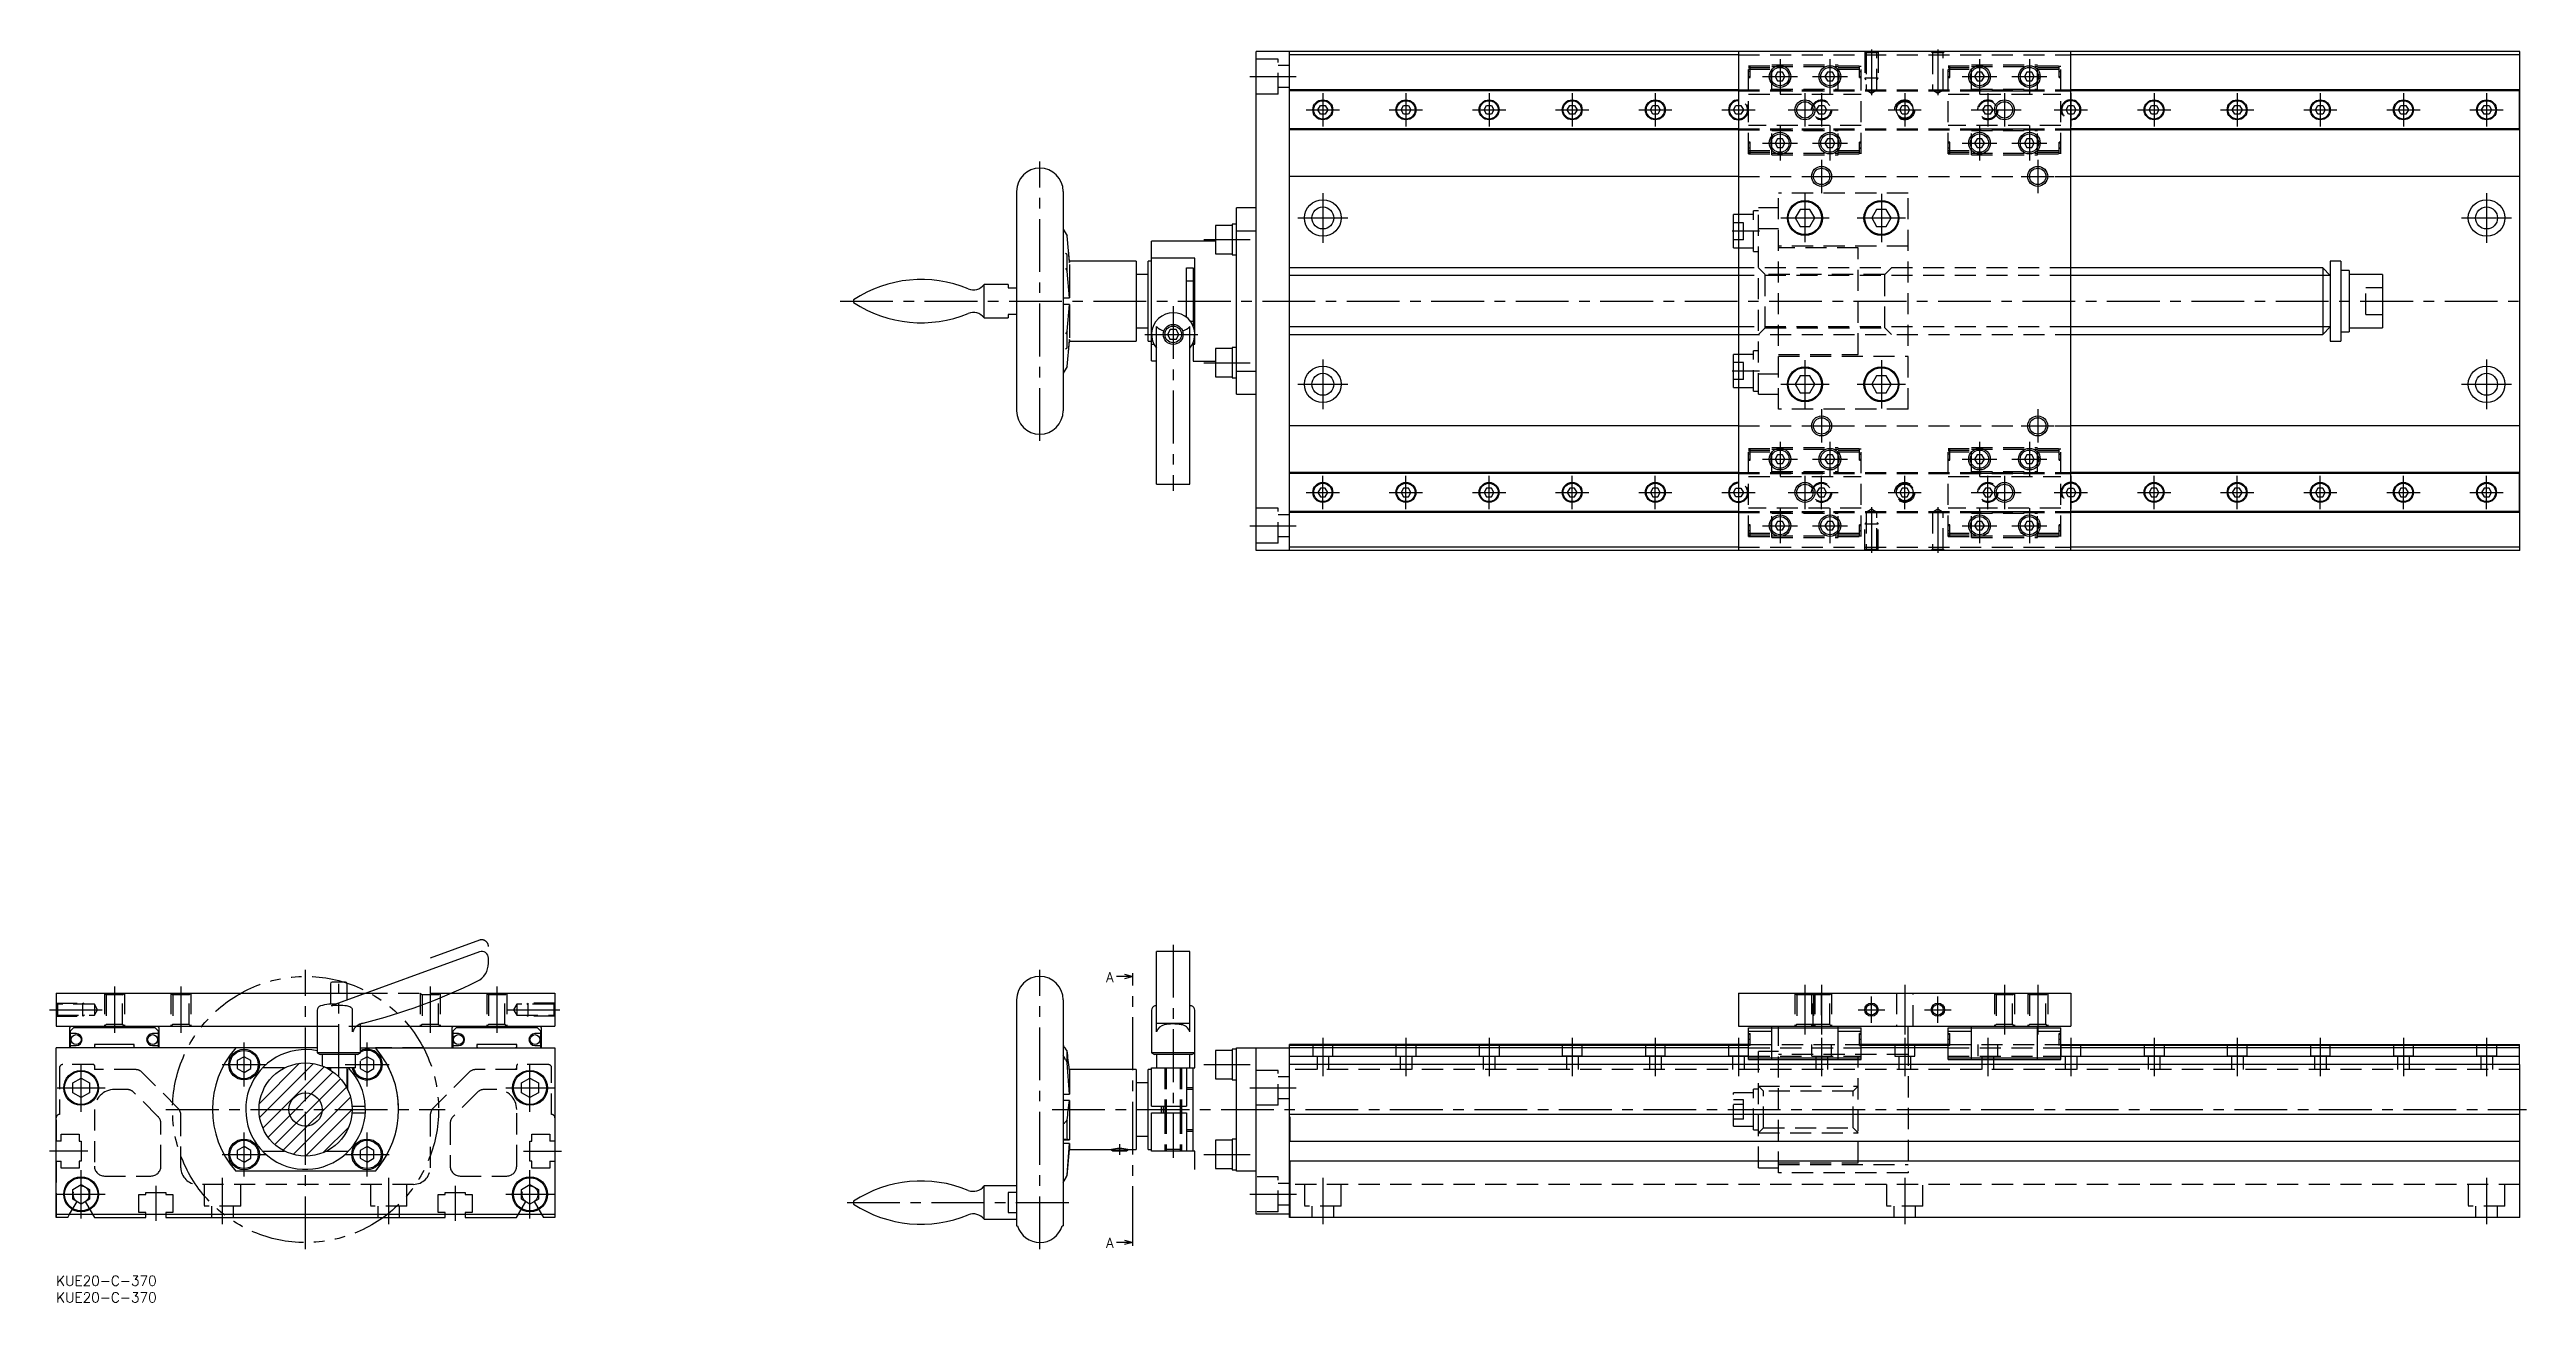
# Model space of a CAD drawing. Extents: x -2 to 743, y -8 to 369.
import ezdxf

# ---------------------------------------------------------------- set-up
doc = ezdxf.new("R2010")
doc.units = 0
doc.header["$LTSCALE"] = 0.5
for name, pattern in [('CENTER', [50.8, 31.75, -6.35, 6.35, -6.35]), ('DASHED', [19.05, 12.7, -6.35]), ('PHANTOM', [63.5, 31.75, -6.35, 6.35, -6.35, 6.35, -6.35])]:
    doc.linetypes.add(name, pattern=pattern)
for name, color, linetype in [('MSM_CENTER', 1, 'CENTER'), ('MSM_CONTINUOUS', 7, 'CONTINUOUS'), ('MSM_DASHED', 4, 'DASHED'), ('MSM_IMAGINARY', 6, 'PHANTOM'), ('MSM_NARROW', 5, 'CONTINUOUS'), ('MSM_PART_NUMBER', 7, 'CONTINUOUS')]:
    doc.layers.add(name, color=color, linetype=linetype)
doc.styles.get("Standard").update_dxf_attribs({"font": 'txt.shx', "height": 3, "bigfont": 'bigfont.shx'})

msp = doc.modelspace()

# ---------------------------------------------------------------- texts
at = {"layer": 'MSM_PART_NUMBER'}
for p in [(315.75, 88.31), (315.75, 8.38)]:
    msp.add_text('A', height=3, dxfattribs=at).set_placement(p)

# ---------------------------------------------------------------- blocks, each defined once
blk = doc.blocks.new('*U6')
at = {"layer": 'MSM_PART_NUMBER'}
blk.add_text('KUE20-C-370', height=3, dxfattribs=at).set_placement((0, -3))
blk = doc.blocks.new('*U7')
at = {"layer": 'MSM_PART_NUMBER'}
blk.add_text('KUE20-C-370', height=3, dxfattribs=at).set_placement((0, -8))

# ---------------------------------------------------------------- linework, layer by layer
at = {"layer": 'MSM_CENTER'}
for p, q in [((518.45, 365.73), (518.45, 355.23)), ((533.45, 365.73), (533.45, 355.23)), ((545.95, 368.6), (545.95, 354.92)), ((565.95, 368.6), (565.95, 354.92)), ((578.45, 365.73), (578.45, 355.23)), ((593.45, 365.73), (593.45, 355.23)), ((358.95, 360.48), (372.95, 360.48)), ((509.53, 361.98), (508.98, 361.98)), ((513.2, 360.48), (523.7, 360.48)), ((528.2, 360.48), (538.7, 360.48)), ((542.93, 361.98), (542.38, 361.98)), ((569.53, 361.98), (568.98, 361.98)), ((573.2, 360.48), (583.7, 360.48)), ((588.2, 360.48), (598.7, 360.48)), ((602.93, 361.98), (602.38, 361.98)), ((375.95, 350.48), (385.95, 350.48)), ((380.95, 355.48), (380.95, 345.48)), ((400.95, 350.48), (410.95, 350.48)), ((405.95, 355.48), (405.95, 345.48)), ((425.95, 350.48), (435.95, 350.48)), ((430.95, 355.48), (430.95, 345.48)), ((450.95, 350.48), (460.95, 350.48)), ((455.95, 355.48), (455.95, 345.48)), ((475.95, 350.48), (485.95, 350.48)), ((480.95, 355.48), (480.95, 345.48)), ((500.95, 350.48), (510.95, 350.48)), ((505.95, 355.48), (505.95, 345.48)), ((520.95, 350.48), (535.95, 350.48)), ((525.95, 355.48), (525.95, 345.48)), ((530.95, 355.48), (530.95, 345.48)), ((550.95, 350.48), (560.95, 350.48)), ((555.95, 355.48), (555.95, 345.48)), ((575.95, 350.48), (590.95, 350.48)), ((580.95, 355.48), (580.95, 345.48)), ((585.95, 355.48), (585.95, 345.48)), ((600.95, 350.48), (610.95, 350.48)), ((605.95, 355.48), (605.95, 345.48)), ((625.95, 350.48), (635.95, 350.48)), ((630.95, 355.48), (630.95, 345.48)), ((650.95, 350.48), (660.95, 350.48)), ((655.95, 355.48), (655.95, 345.48)), ((675.95, 350.48), (685.95, 350.48)), ((680.95, 355.48), (680.95, 345.48)), ((700.95, 350.48), (710.95, 350.48)), ((705.95, 355.48), (705.95, 345.48)), ((725.95, 350.48), (735.95, 350.48)), ((730.95, 355.48), (730.95, 345.48)), ((518.45, 345.73), (518.45, 335.23)), ((533.45, 345.73), (533.45, 335.23)), ((578.45, 345.73), (578.45, 335.23)), ((593.45, 345.73), (593.45, 335.23)), ((509.53, 338.98), (508.98, 338.98)), ((513.2, 340.48), (523.7, 340.48)), ((528.2, 340.48), (538.7, 340.48)), ((530.95, 335.48), (530.95, 325.48)), ((542.93, 338.98), (542.38, 338.98)), ((569.53, 338.98), (568.98, 338.98)), ((573.2, 340.48), (583.7, 340.48)), ((588.2, 340.48), (598.7, 340.48)), ((595.95, 335.48), (595.95, 325.48)), ((602.93, 338.98), (602.38, 338.98)), ((295.85, 250.98), (295.85, 334.98)), ((525.95, 330.48), (535.95, 330.48)), ((590.95, 330.48), (600.95, 330.48)), ((380.95, 325.48), (380.95, 310.48)), ((525.95, 325.23), (525.95, 310.73)), ((548.95, 325.23), (548.95, 310.73)), ((730.95, 325.48), (730.95, 310.48)), ((373.45, 317.98), (388.45, 317.98)), ((512.33, 313.98), (504.08, 313.98)), ((518.7, 317.98), (533.2, 317.98)), ((541.7, 317.98), (556.2, 317.98)), ((723.45, 317.98), (738.45, 317.98)), ((345.12, 311.48), (359.12, 311.48)), ((235.78, 292.98), (742.95, 292.98)), ((335.95, 291.48), (335.95, 235.98)), ((327.45, 282.98), (344.45, 282.98)), ((345.12, 274.48), (359.12, 274.48)), ((380.95, 275.48), (380.95, 260.48)), ((512.33, 271.98), (504.08, 271.98)), ((525.95, 275.23), (525.95, 260.73)), ((548.95, 275.23), (548.95, 260.73)), ((730.95, 275.48), (730.95, 260.48)), ((373.45, 267.98), (388.45, 267.98)), ((518.7, 267.98), (533.2, 267.98)), ((541.7, 267.98), (556.2, 267.98)), ((723.45, 267.98), (738.45, 267.98)), ((525.95, 255.48), (535.95, 255.48)), ((530.95, 260.48), (530.95, 250.48)), ((590.95, 255.48), (600.95, 255.48)), ((595.95, 260.48), (595.95, 250.48)), ((509.53, 246.98), (508.98, 246.98)), ((518.45, 250.73), (518.45, 240.23)), ((533.45, 250.73), (533.45, 240.23)), ((542.93, 246.98), (542.38, 246.98)), ((569.53, 246.98), (568.98, 246.98)), ((578.45, 250.73), (578.45, 240.23)), ((593.45, 250.73), (593.45, 240.23)), ((602.93, 246.98), (602.38, 246.98)), ((380.95, 230.48), (380.95, 240.48)), ((405.95, 230.48), (405.95, 240.48)), ((430.95, 230.48), (430.95, 240.48)), ((455.95, 230.48), (455.95, 240.48)), ((480.95, 230.48), (480.95, 240.48)), ((505.95, 240.48), (505.95, 230.48)), ((513.2, 245.48), (523.7, 245.48)), ((525.95, 240.48), (525.95, 230.48)), ((528.2, 245.48), (538.7, 245.48)), ((530.95, 230.48), (530.95, 240.48)), ((555.95, 230.48), (555.95, 240.48)), ((573.2, 245.48), (583.7, 245.48)), ((580.95, 230.48), (580.95, 240.48)), ((585.95, 240.48), (585.95, 230.48)), ((588.2, 245.48), (598.7, 245.48)), ((605.95, 240.48), (605.95, 230.48)), ((630.95, 230.48), (630.95, 240.48)), ((655.95, 230.48), (655.95, 240.48)), ((680.95, 230.48), (680.95, 240.48)), ((705.95, 230.48), (705.95, 240.48)), ((730.95, 230.48), (730.95, 240.48)), ((375.95, 235.48), (385.95, 235.48)), ((400.95, 235.48), (410.95, 235.48)), ((425.95, 235.48), (435.95, 235.48)), ((450.95, 235.48), (460.95, 235.48)), ((475.95, 235.48), (485.95, 235.48)), ((500.95, 235.48), (510.95, 235.48)), ((520.95, 235.48), (535.95, 235.48)), ((545.95, 231.04), (545.95, 217.36)), ((550.95, 235.48), (560.95, 235.48)), ((565.95, 231.04), (565.95, 217.36)), ((575.95, 235.48), (590.95, 235.48)), ((600.95, 235.48), (610.95, 235.48)), ((625.95, 235.48), (635.95, 235.48)), ((650.95, 235.48), (660.95, 235.48)), ((675.95, 235.48), (685.95, 235.48)), ((700.95, 235.48), (710.95, 235.48)), ((725.95, 235.48), (735.95, 235.48)), ((358.95, 225.48), (372.95, 225.48)), ((509.53, 223.98), (508.98, 223.98)), ((513.2, 225.48), (523.7, 225.48)), ((518.45, 230.73), (518.45, 220.23)), ((528.2, 225.48), (538.7, 225.48)), ((533.45, 230.73), (533.45, 220.23)), ((542.93, 223.98), (542.38, 223.98)), ((569.53, 223.98), (568.98, 223.98)), ((573.2, 225.48), (583.7, 225.48)), ((578.45, 230.73), (578.45, 220.23)), ((588.2, 225.48), (598.7, 225.48)), ((593.45, 230.73), (593.45, 220.23)), ((602.93, 223.98), (602.38, 223.98)), ((335.95, 99.5), (335.95, 35.5)), ((75, 8), (75, 92)), ((295.85, 8), (295.85, 92)), ((17.5, 87), (17.5, 73)), ((37.5, 87), (37.5, 73)), ((85, 59.8), (85, 87.8)), ((112.5, 87), (112.5, 73)), ((132.5, 87), (132.5, 73)), ((323.85, 11.04), (323.85, 88.96)), ((525.95, 87.5), (525.95, 72.5)), ((530.95, 87.5), (530.95, 72.5)), ((545.95, 76), (545.95, 84)), ((555.95, 87.5), (555.95, 72.5)), ((565.95, 76), (565.95, 84)), ((585.95, 87.5), (585.95, 72.5)), ((595.95, 87.5), (595.95, 72.5)), ((-2, 80), (14.44, 80)), ((135.56, 80), (152, 80)), ((541.95, 80), (549.95, 80)), ((561.95, 80), (569.95, 80)), ((56.5, 56.9), (56.5, 70.1)), ((93.5, 56.9), (93.5, 70.1)), ((380.95, 71.5), (380.95, 60)), ((405.95, 71.5), (405.95, 60)), ((430.95, 71.5), (430.95, 60)), ((455.95, 71.5), (455.95, 60)), ((480.95, 71.5), (480.95, 60)), ((505.95, 71.5), (505.95, 60)), ((509.53, 71), (508.98, 71)), ((530.95, 71.5), (530.95, 60)), ((542.93, 71), (542.38, 71)), ((555.95, 71.5), (555.95, 60)), ((569.53, 71), (568.98, 71)), ((580.95, 71.5), (580.95, 60)), ((602.93, 71), (602.38, 71)), ((605.95, 71.5), (605.95, 60)), ((630.95, 71.5), (630.95, 60)), ((655.95, 71.5), (655.95, 60)), ((680.95, 71.5), (680.95, 60)), ((705.95, 71.5), (705.95, 60)), ((730.95, 71.5), (730.95, 60)), ((7.5, 49.25), (7.5, 63.75)), ((49.9, 63.5), (63.1, 63.5)), ((86.9, 63.5), (100.1, 63.5)), ((142.5, 49.25), (142.5, 63.75)), ((345.12, 63.5), (359.12, 63.5)), ((0.25, 56.5), (14.75, 56.5)), ((135.25, 56.5), (149.75, 56.5)), ((358.95, 56.5), (372.95, 56.5)), ((33, 50), (117, 50)), ((299.55, 50), (742.95, 50)), ((9.5, 37.5), (-2, 37.5)), ((56.5, 29.9), (56.5, 43.1)), ((93.5, 29.9), (93.5, 43.1)), ((140.5, 37.5), (152, 37.5)), ((319.85, 36.37), (319.85, 39.53)), ((7.5, 17.25), (7.5, 31.75)), ((49.9, 36.5), (63.1, 36.5)), ((86.9, 36.5), (100.1, 36.5)), ((142.5, 17.25), (142.5, 31.75)), ((345.12, 36.5), (359.12, 36.5)), ((0.25, 24.5), (14.75, 24.5)), ((30, 27), (30, 16.5)), ((50, 15.5), (50, 29.5)), ((100, 15.5), (100, 29.5)), ((120, 27), (120, 16.5)), ((135.25, 24.5), (149.75, 24.5)), ((358.95, 24.5), (373, 24.5)), ((380.95, 29.5), (380.95, 15.5)), ((555.95, 29.5), (555.95, 15.5)), ((730.95, 29.5), (730.95, 15.5)), ((237.85, 22), (304.85, 22))]:
    msp.add_line(p, q, dxfattribs=at)
at = {"layer": 'MSM_CONTINUOUS'}
for p, q in [((370.95, 367.98), (360.95, 367.98)), ((360.95, 217.98), (360.95, 367.98)), ((370.95, 217.98), (370.95, 367.98)), ((370.95, 367.93), (371, 367.93)), ((505.95, 366.98), (370.95, 366.98)), ((740.95, 367.98), (371, 367.98)), ((371, 367.98), (371, 367.93)), ((505.95, 367.98), (505.95, 217.98)), ((605.95, 217.98), (605.95, 367.98)), ((740.95, 366.98), (605.95, 366.98)), ((740.95, 217.98), (740.95, 367.98)), ((517.71, 361.76), (516.97, 360.48)), ((516.97, 360.48), (517.71, 359.2)), ((519.19, 361.76), (517.71, 361.76)), ((517.71, 359.2), (519.19, 359.2)), ((519.93, 360.48), (519.19, 361.76)), ((519.19, 359.2), (519.93, 360.48)), ((532.71, 361.76), (531.97, 360.48)), ((531.97, 360.48), (532.71, 359.2)), ((534.19, 361.76), (532.71, 361.76)), ((532.71, 359.2), (534.19, 359.2)), ((534.93, 360.48), (534.19, 361.76)), ((534.19, 359.2), (534.93, 360.48)), ((577.71, 361.76), (576.97, 360.48)), ((576.97, 360.48), (577.71, 359.2)), ((579.19, 361.76), (577.71, 361.76)), ((577.71, 359.2), (579.19, 359.2)), ((579.93, 360.48), (579.19, 361.76)), ((579.19, 359.2), (579.93, 360.48)), ((592.71, 361.76), (591.97, 360.48)), ((591.97, 360.48), (592.71, 359.2)), ((594.19, 361.76), (592.71, 361.76)), ((592.71, 359.2), (594.19, 359.2)), ((594.93, 360.48), (594.19, 361.76)), ((594.19, 359.2), (594.93, 360.48)), ((505.95, 356.48), (370.95, 356.48)), ((505.95, 356.18), (370.95, 356.18)), ((379.47, 350.48), (380.21, 351.76)), ((380.21, 349.2), (379.47, 350.48)), ((380.21, 351.76), (381.69, 351.76)), ((381.69, 351.76), (382.43, 350.48)), ((382.43, 350.48), (381.69, 349.2)), ((404.47, 350.48), (405.21, 351.76)), ((405.21, 349.2), (404.47, 350.48)), ((405.21, 351.76), (406.69, 351.76)), ((406.69, 351.76), (407.43, 350.48)), ((407.43, 350.48), (406.69, 349.2)), ((429.47, 350.48), (430.21, 351.76)), ((430.21, 349.2), (429.47, 350.48)), ((430.21, 351.76), (431.69, 351.76)), ((431.69, 351.76), (432.43, 350.48)), ((432.43, 350.48), (431.69, 349.2)), ((454.47, 350.48), (455.21, 351.76)), ((455.21, 349.2), (454.47, 350.48)), ((455.21, 351.76), (456.69, 351.76)), ((456.69, 351.76), (457.43, 350.48)), ((457.43, 350.48), (456.69, 349.2)), ((479.47, 350.48), (480.21, 351.76)), ((480.21, 349.2), (479.47, 350.48)), ((480.21, 351.76), (481.69, 351.76)), ((481.69, 351.76), (482.43, 350.48)), ((482.43, 350.48), (481.69, 349.2)), ((504.47, 350.48), (505.21, 351.76)), ((505.21, 349.2), (504.47, 350.48)), ((505.21, 351.76), (505.95, 351.76)), ((554.47, 350.48), (555.21, 351.76)), ((555.21, 349.2), (554.47, 350.48)), ((555.21, 351.76), (556.69, 351.76)), ((556.69, 351.76), (557.43, 350.48)), ((557.43, 350.48), (556.69, 349.2)), ((740.95, 356.48), (605.95, 356.48)), ((740.9, 356.18), (605.95, 356.18)), ((605.95, 351.76), (606.69, 351.76)), ((606.69, 351.76), (607.43, 350.48)), ((607.43, 350.48), (606.69, 349.2)), ((629.47, 350.48), (630.21, 351.76)), ((630.21, 349.2), (629.47, 350.48)), ((630.21, 351.76), (631.69, 351.76)), ((631.69, 351.76), (632.43, 350.48)), ((632.43, 350.48), (631.69, 349.2)), ((654.47, 350.48), (655.21, 351.76)), ((655.21, 349.2), (654.47, 350.48)), ((655.21, 351.76), (656.69, 351.76)), ((656.69, 351.76), (657.43, 350.48)), ((657.43, 350.48), (656.69, 349.2)), ((679.47, 350.48), (680.21, 351.76)), ((680.21, 349.2), (679.47, 350.48)), ((680.21, 351.76), (681.69, 351.76)), ((681.69, 351.76), (682.43, 350.48)), ((682.43, 350.48), (681.69, 349.2)), ((704.47, 350.48), (705.21, 351.76)), ((705.21, 349.2), (704.47, 350.48)), ((705.21, 351.76), (706.69, 351.76)), ((706.69, 351.76), (707.43, 350.48)), ((707.43, 350.48), (706.69, 349.2)), ((729.47, 350.48), (730.21, 351.76)), ((730.21, 349.2), (729.47, 350.48)), ((730.21, 351.76), (731.69, 351.76)), ((731.69, 351.76), (732.43, 350.48)), ((732.43, 350.48), (731.69, 349.2)), ((740.9, 344.48), (740.9, 356.48)), ((505.95, 344.78), (370.95, 344.78)), ((505.95, 344.48), (370.95, 344.48)), ((381.69, 349.2), (380.21, 349.2)), ((406.69, 349.2), (405.21, 349.2)), ((431.69, 349.2), (430.21, 349.2)), ((456.69, 349.2), (455.21, 349.2)), ((481.69, 349.2), (480.21, 349.2)), ((505.95, 349.2), (505.21, 349.2)), ((556.69, 349.2), (555.21, 349.2)), ((606.69, 349.2), (605.95, 349.2)), ((740.9, 344.78), (605.95, 344.78)), ((740.9, 344.48), (605.95, 344.48)), ((631.69, 349.2), (630.21, 349.2)), ((656.69, 349.2), (655.21, 349.2)), ((681.69, 349.2), (680.21, 349.2)), ((706.69, 349.2), (705.21, 349.2)), ((731.69, 349.2), (730.21, 349.2)), ((517.71, 341.76), (516.97, 340.48)), ((516.97, 340.48), (517.71, 339.2)), ((519.19, 341.76), (517.71, 341.76)), ((517.71, 339.2), (519.19, 339.2)), ((519.93, 340.48), (519.19, 341.76)), ((519.19, 339.2), (519.93, 340.48)), ((532.71, 341.76), (531.97, 340.48)), ((531.97, 340.48), (532.71, 339.2)), ((534.19, 341.76), (532.71, 341.76)), ((532.71, 339.2), (534.19, 339.2)), ((534.93, 340.48), (534.19, 341.76)), ((534.19, 339.2), (534.93, 340.48)), ((577.71, 341.76), (576.97, 340.48)), ((576.97, 340.48), (577.71, 339.2)), ((579.19, 341.76), (577.71, 341.76)), ((577.71, 339.2), (579.19, 339.2)), ((579.93, 340.48), (579.19, 341.76)), ((579.19, 339.2), (579.93, 340.48)), ((592.71, 341.76), (591.97, 340.48)), ((591.97, 340.48), (592.71, 339.2)), ((594.19, 341.76), (592.71, 341.76)), ((592.71, 339.2), (594.19, 339.2)), ((594.93, 340.48), (594.19, 341.76)), ((594.19, 339.2), (594.93, 340.48)), ((505.95, 330.48), (370.95, 330.48)), ((740.95, 330.48), (605.95, 330.48)), ((288.85, 325.98), (288.85, 259.98)), ((302.85, 325.98), (302.85, 259.98)), ((360.95, 320.98), (354.95, 320.98)), ((354.95, 264.98), (354.95, 320.98)), ((524.48, 320.52), (523.02, 317.98)), ((527.42, 320.52), (524.48, 320.52)), ((528.88, 317.98), (527.42, 320.52)), ((547.48, 320.52), (546.02, 317.98)), ((550.42, 320.52), (547.48, 320.52)), ((551.88, 317.98), (550.42, 320.52)), ((302.85, 314.58), (304.03, 312.58)), ((348.65, 315.73), (348.65, 307.23)), ((353.65, 315.73), (348.65, 315.73)), ((353.65, 316.08), (353.65, 306.88)), ((354.95, 316.08), (353.65, 316.08)), ((360.95, 314), (354.95, 314)), ((504.45, 308.98), (504.45, 318.98)), ((505.95, 318.98), (504.45, 318.98)), ((523.02, 317.98), (524.48, 315.44)), ((524.48, 315.44), (527.42, 315.44)), ((527.42, 315.44), (528.88, 317.98)), ((546.02, 317.98), (547.48, 315.44)), ((547.48, 315.44), (550.42, 315.44)), ((550.42, 315.44), (551.88, 317.98)), ((304.03, 306.99), (303.55, 307.29)), ((304.71, 304.66), (304.03, 312.58)), ((304.03, 302.02), (304.03, 306.99)), ((304.71, 304.98), (304.42, 308.35)), ((329.45, 275.01), (329.45, 310.98)), ((348.65, 310.98), (329.45, 310.98)), ((342.45, 305.93), (329.45, 305.93)), ((342.45, 280.03), (342.45, 305.93)), ((348.65, 307.23), (353.65, 307.23)), ((353.65, 306.88), (354.95, 306.88)), ((504.45, 308.98), (505.95, 308.98)), ((303.55, 302.85), (304.03, 302.02)), ((304.71, 293.98), (304.03, 302.02)), ((304.58, 304.66), (304.71, 304.66)), ((324.85, 304.98), (304.71, 304.98)), ((304.71, 304.98), (304.71, 304.66)), ((304.71, 304.04), (304.71, 293.98)), ((324.85, 304.98), (324.85, 280.98)), ((328.45, 300.98), (324.85, 300.98)), ((328.45, 280.98), (328.45, 304.98)), ((329.45, 304.98), (328.45, 304.98)), ((339.95, 288.1), (339.95, 302.98)), ((339.95, 302.98), (341.95, 302.98)), ((341.95, 298.98), (339.95, 298.98)), ((341.95, 302.98), (341.95, 285.48)), ((505.95, 302.98), (370.95, 302.98)), ((681.7, 302.98), (605.95, 302.98)), ((683.95, 300.73), (681.7, 302.98)), ((681.7, 302.98), (681.7, 282.98)), ((683.95, 304.98), (683.95, 280.98)), ((687.15, 304.98), (683.95, 304.98)), ((687.15, 304.98), (687.15, 280.98)), ((689.65, 302.18), (687.15, 302.18)), ((689.65, 302.18), (689.65, 283.78)), ((699.65, 300.98), (689.65, 300.98)), ((699.65, 300.98), (699.65, 284.98)), ((239.85, 292.56), (239.85, 293.4)), ((279.06, 287.98), (279.06, 297.98)), ((286.35, 297.98), (279.06, 297.98)), ((286.35, 297.98), (286.35, 296.98)), ((286.35, 296.98), (288.85, 296.98)), ((302.85, 293.98), (304.71, 293.98)), ((304.71, 291.98), (302.85, 291.98)), ((304.03, 283.94), (304.71, 291.98)), ((304.71, 291.98), (304.71, 281.92)), ((279.06, 287.98), (286.35, 287.98)), ((286.35, 288.98), (286.35, 287.98)), ((288.85, 288.98), (286.35, 288.98)), ((304.03, 283.94), (303.55, 283.11)), ((304.03, 278.97), (304.03, 283.94)), ((324.85, 284.98), (328.45, 284.98)), ((330.95, 237.98), (330.95, 285.32)), ((335.08, 284.48), (334.22, 282.98)), ((336.82, 284.48), (335.08, 284.48)), ((337.68, 282.98), (336.82, 284.48)), ((340.95, 237.98), (340.95, 285.32)), ((341.07, 286.98), (341.95, 286.98)), ((681.7, 282.98), (683.95, 285.23)), ((687.15, 283.78), (689.65, 283.78)), ((689.65, 284.98), (699.65, 284.98)), ((303.55, 278.67), (304.03, 278.97)), ((304.03, 273.38), (304.71, 280.98)), ((304.42, 277.61), (304.71, 281.3)), ((304.71, 281.3), (304.58, 281.3)), ((304.71, 281.3), (304.71, 280.98)), ((304.71, 280.98), (324.85, 280.98)), ((328.45, 280.98), (329.45, 280.98)), ((329.45, 280.03), (330.16, 280.03)), ((334.22, 282.98), (335.08, 281.48)), ((336.82, 281.48), (335.08, 281.48)), ((336.82, 281.48), (337.68, 282.98)), ((341.95, 280.48), (341.95, 274.98)), ((341.95, 280.03), (342.45, 280.03)), ((348.65, 278.73), (348.65, 270.23)), ((353.65, 278.73), (348.65, 278.73)), ((353.65, 279.08), (353.65, 269.88)), ((354.95, 279.08), (353.65, 279.08)), ((370.95, 282.98), (505.95, 282.98)), ((504.45, 266.98), (504.45, 276.98)), ((505.95, 276.98), (504.45, 276.98)), ((605.95, 282.98), (681.7, 282.98)), ((683.95, 280.98), (687.15, 280.98)), ((304.03, 273.38), (302.85, 271.38)), ((329.45, 275.01), (330.95, 275.01)), ((341.95, 274.98), (348.65, 274.98)), ((348.65, 270.23), (353.65, 270.23)), ((353.65, 269.88), (354.95, 269.88)), ((354.95, 271.96), (360.95, 271.96)), ((524.48, 270.52), (523.02, 267.98)), ((527.42, 270.52), (524.48, 270.52)), ((528.88, 267.98), (527.42, 270.52)), ((547.48, 270.52), (546.02, 267.98)), ((550.42, 270.52), (547.48, 270.52)), ((551.88, 267.98), (550.42, 270.52)), ((354.95, 264.98), (360.95, 264.98)), ((504.45, 266.98), (505.95, 266.98)), ((523.02, 267.98), (524.48, 265.44)), ((524.48, 265.44), (527.42, 265.44)), ((527.42, 265.44), (528.88, 267.98)), ((546.02, 267.98), (547.48, 265.44)), ((547.48, 265.44), (550.42, 265.44)), ((550.42, 265.44), (551.88, 267.98)), ((505.95, 255.48), (370.95, 255.48)), ((740.95, 255.48), (605.95, 255.48)), ((517.71, 246.76), (516.97, 245.48)), ((519.19, 246.76), (517.71, 246.76)), ((519.93, 245.48), (519.19, 246.76)), ((532.71, 246.76), (531.97, 245.48)), ((534.19, 246.76), (532.71, 246.76)), ((534.93, 245.48), (534.19, 246.76)), ((577.71, 246.76), (576.97, 245.48)), ((579.19, 246.76), (577.71, 246.76)), ((579.93, 245.48), (579.19, 246.76)), ((592.71, 246.76), (591.97, 245.48)), ((594.19, 246.76), (592.71, 246.76)), ((594.93, 245.48), (594.19, 246.76)), ((505.95, 241.48), (370.95, 241.48)), ((505.95, 241.18), (370.95, 241.18)), ((516.97, 245.48), (517.71, 244.2)), ((517.71, 244.2), (519.19, 244.2)), ((519.19, 244.2), (519.93, 245.48)), ((531.97, 245.48), (532.71, 244.2)), ((532.71, 244.2), (534.19, 244.2)), ((534.19, 244.2), (534.93, 245.48)), ((576.97, 245.48), (577.71, 244.2)), ((577.71, 244.2), (579.19, 244.2)), ((579.19, 244.2), (579.93, 245.48)), ((591.97, 245.48), (592.71, 244.2)), ((592.71, 244.2), (594.19, 244.2)), ((594.19, 244.2), (594.93, 245.48)), ((740.9, 241.48), (605.95, 241.48)), ((740.9, 241.18), (605.95, 241.18)), ((740.9, 229.48), (740.9, 241.48)), ((330.95, 237.98), (340.95, 237.98)), ((380.21, 236.76), (379.47, 235.48)), ((379.47, 235.48), (380.21, 234.2)), ((381.69, 236.76), (380.21, 236.76)), ((380.21, 234.2), (381.69, 234.2)), ((382.43, 235.48), (381.69, 236.76)), ((381.69, 234.2), (382.43, 235.48)), ((405.21, 236.76), (404.47, 235.48)), ((404.47, 235.48), (405.21, 234.2)), ((406.69, 236.76), (405.21, 236.76)), ((405.21, 234.2), (406.69, 234.2)), ((407.43, 235.48), (406.69, 236.76)), ((406.69, 234.2), (407.43, 235.48)), ((430.21, 236.76), (429.47, 235.48)), ((429.47, 235.48), (430.21, 234.2)), ((431.69, 236.76), (430.21, 236.76)), ((430.21, 234.2), (431.69, 234.2)), ((432.43, 235.48), (431.69, 236.76)), ((431.69, 234.2), (432.43, 235.48)), ((455.21, 236.76), (454.47, 235.48)), ((454.47, 235.48), (455.21, 234.2)), ((456.69, 236.76), (455.21, 236.76)), ((455.21, 234.2), (456.69, 234.2)), ((457.43, 235.48), (456.69, 236.76)), ((456.69, 234.2), (457.43, 235.48)), ((480.21, 236.76), (479.47, 235.48)), ((479.47, 235.48), (480.21, 234.2)), ((481.69, 236.76), (480.21, 236.76)), ((480.21, 234.2), (481.69, 234.2)), ((482.43, 235.48), (481.69, 236.76)), ((481.69, 234.2), (482.43, 235.48)), ((504.47, 235.48), (505.21, 236.76)), ((505.21, 234.2), (504.47, 235.48)), ((505.21, 236.76), (505.95, 236.76)), ((505.95, 234.2), (505.21, 234.2)), ((555.21, 236.76), (554.47, 235.48)), ((554.47, 235.48), (555.21, 234.2)), ((556.69, 236.76), (555.21, 236.76)), ((555.21, 234.2), (556.69, 234.2)), ((557.43, 235.48), (556.69, 236.76)), ((556.69, 234.2), (557.43, 235.48)), ((605.95, 236.76), (606.69, 236.76)), ((606.69, 234.2), (605.95, 234.2)), ((606.69, 236.76), (607.43, 235.48)), ((607.43, 235.48), (606.69, 234.2)), ((630.21, 236.76), (629.47, 235.48)), ((629.47, 235.48), (630.21, 234.2)), ((631.69, 236.76), (630.21, 236.76)), ((630.21, 234.2), (631.69, 234.2)), ((632.43, 235.48), (631.69, 236.76)), ((631.69, 234.2), (632.43, 235.48)), ((655.21, 236.76), (654.47, 235.48)), ((654.47, 235.48), (655.21, 234.2)), ((656.69, 236.76), (655.21, 236.76)), ((655.21, 234.2), (656.69, 234.2)), ((657.43, 235.48), (656.69, 236.76)), ((656.69, 234.2), (657.43, 235.48)), ((680.21, 236.76), (679.47, 235.48)), ((679.47, 235.48), (680.21, 234.2)), ((681.69, 236.76), (680.21, 236.76)), ((680.21, 234.2), (681.69, 234.2)), ((682.43, 235.48), (681.69, 236.76)), ((681.69, 234.2), (682.43, 235.48)), ((705.21, 236.76), (704.47, 235.48)), ((704.47, 235.48), (705.21, 234.2)), ((706.69, 236.76), (705.21, 236.76)), ((705.21, 234.2), (706.69, 234.2)), ((707.43, 235.48), (706.69, 236.76)), ((706.69, 234.2), (707.43, 235.48)), ((730.21, 236.76), (729.47, 235.48)), ((729.47, 235.48), (730.21, 234.2)), ((731.69, 236.76), (730.21, 236.76)), ((730.21, 234.2), (731.69, 234.2)), ((732.43, 235.48), (731.69, 236.76)), ((731.69, 234.2), (732.43, 235.48)), ((505.95, 229.78), (370.95, 229.78)), ((505.95, 229.48), (370.95, 229.48)), ((517.71, 226.76), (516.97, 225.48)), ((516.97, 225.48), (517.71, 224.2)), ((519.19, 226.76), (517.71, 226.76)), ((517.71, 224.2), (519.19, 224.2)), ((519.93, 225.48), (519.19, 226.76)), ((519.19, 224.2), (519.93, 225.48)), ((532.71, 226.76), (531.97, 225.48)), ((531.97, 225.48), (532.71, 224.2)), ((534.19, 226.76), (532.71, 226.76)), ((532.71, 224.2), (534.19, 224.2)), ((534.93, 225.48), (534.19, 226.76)), ((534.19, 224.2), (534.93, 225.48)), ((577.71, 226.76), (576.97, 225.48)), ((576.97, 225.48), (577.71, 224.2)), ((579.19, 226.76), (577.71, 226.76)), ((577.71, 224.2), (579.19, 224.2)), ((579.93, 225.48), (579.19, 226.76)), ((579.19, 224.2), (579.93, 225.48)), ((592.71, 226.76), (591.97, 225.48)), ((591.97, 225.48), (592.71, 224.2)), ((594.19, 226.76), (592.71, 226.76)), ((592.71, 224.2), (594.19, 224.2)), ((594.93, 225.48), (594.19, 226.76)), ((594.19, 224.2), (594.93, 225.48)), ((740.9, 229.78), (605.95, 229.78)), ((740.95, 229.48), (605.95, 229.48)), ((370.95, 217.98), (360.95, 217.98)), ((505.95, 218.98), (370.95, 218.98)), ((371, 218.03), (370.95, 218.03)), ((371, 218.03), (371, 217.98)), ((740.95, 217.98), (371, 217.98)), ((740.95, 218.98), (605.95, 218.98)), ((127.32, 97.38), (82.66, 81.13)), ((330.95, 73.36), (330.95, 97.5)), ((340.95, 97.5), (330.95, 97.5)), ((340.95, 73.36), (340.95, 97.5)), ((130, 93.95), (130, 95.5)), ((0, 85), (82.5, 85)), ((0, 85), (0, 75)), ((82.5, 87.8), (82.5, 81.62)), ((87, 88.3), (83, 88.3)), ((87.5, 82.89), (87.5, 87.8)), ((87.5, 85), (93.31, 85)), ((118.89, 85), (150, 85)), ((150, 85), (150, 75)), ((288.85, 83), (288.85, 15)), ((302.85, 83), (302.85, 15)), ((505.95, 85), (505.95, 75)), ((505.95, 85), (605.95, 85)), ((605.95, 85), (605.95, 75)), ((0, 75), (78.5, 75)), ((4.5, 75), (4, 74.5)), ((4, 74.5), (4, 68.5)), ((5.25, 74.5), (4.25, 73.5)), ((29.75, 74.5), (5.25, 74.5)), ((11.75, 74.5), (11.25, 75)), ((23.75, 75), (23.25, 74.5)), ((30.75, 73.5), (29.75, 74.5)), ((31, 74.5), (30.5, 75)), ((31, 68.5), (31, 74.5)), ((78.5, 79.87), (78.5, 67)), ((84.03, 81.62), (82, 81.62)), ((89.15, 73.36), (89.15, 79.87)), ((91.5, 67), (91.5, 75.7)), ((91.5, 75), (150, 75)), ((119.5, 75), (119, 74.5)), ((119, 74.5), (119, 68.5)), ((120.25, 74.5), (119.25, 73.5)), ((144.75, 74.5), (120.25, 74.5)), ((126.75, 74.5), (126.25, 75)), ((138.75, 75), (138.25, 74.5)), ((145.75, 73.5), (144.75, 74.5)), ((146, 74.5), (145.5, 75)), ((146, 68.5), (146, 74.5)), ((329.45, 79.87), (329.45, 67)), ((330.95, 75.92), (340.95, 75.92)), ((342.45, 62.5), (342.45, 79.87)), ((505.95, 75), (605.95, 75)), ((509, 74.5), (542.9, 74.5)), ((509, 65), (509, 74.5)), ((516, 65), (516, 75)), ((535.9, 65), (535.9, 75)), ((542.9, 65), (542.9, 74.5)), ((556.95, 69.5), (556.95, 75)), ((569, 65), (569, 74.5)), ((569, 74.5), (602.9, 74.5)), ((576, 65), (576, 75)), ((595.9, 65), (595.9, 75)), ((602.9, 65), (602.9, 74.5)), ((0, 17.5), (0, 68.5)), ((78.5, 68.5), (0, 68.5)), ((4.25, 73.5), (4.25, 68.5)), ((6, 72.8), (4.25, 72.8)), ((4.25, 69.2), (6, 69.2)), ((23.5, 69.5), (11.5, 69.5)), ((11.8, 69.5), (11.5, 69.2)), ((11.5, 69.5), (11.5, 68.55)), ((23.5, 69.2), (23.2, 69.5)), ((23.5, 68.55), (23.5, 69.5)), ((30.75, 72.8), (29, 72.8)), ((29, 69.2), (30.75, 69.2)), ((30.75, 68.5), (30.75, 73.5)), ((91.5, 68.5), (150, 68.5)), ((119.25, 73.5), (119.25, 68.5)), ((121, 72.8), (119.25, 72.8)), ((119.25, 69.2), (121, 69.2)), ((138.5, 69.5), (126.5, 69.5)), ((126.8, 69.5), (126.5, 69.2)), ((126.5, 69.5), (126.5, 68.55)), ((138.5, 69.2), (138.2, 69.5)), ((138.5, 68.55), (138.5, 69.5)), ((145.75, 72.8), (144, 72.8)), ((144, 69.2), (145.75, 69.2)), ((145.75, 68.5), (145.75, 73.5)), ((150, 68.5), (150, 17.5)), ((304.03, 67.67), (303.55, 68.26)), ((304.03, 64.06), (304.03, 67.67)), ((353.65, 67.75), (348.65, 67.75)), ((348.65, 67.75), (348.65, 59.25)), ((354.95, 68.1), (353.65, 68.1)), ((353.65, 68.1), (353.65, 58.9)), ((354.95, 31.5), (354.95, 68.5)), ((354.95, 68.5), (370.95, 68.5)), ((360.95, 18.5), (360.95, 68.5)), ((509.5, 69.5), (370.95, 69.5)), ((370.95, 17.5), (370.95, 69.5)), ((509.5, 69.2), (370.95, 69.2)), ((509, 68.55), (370.95, 68.55)), ((509, 73.5), (516, 73.5)), ((509, 72.8), (509.5, 72.8)), ((509.5, 72.5), (509, 72.5)), ((509.5, 69.2), (509, 69.2)), ((509.5, 69.2), (509.5, 72.8)), ((535.9, 73.5), (542.9, 73.5)), ((542.4, 69.2), (542.4, 72.8)), ((542.9, 72.8), (542.4, 72.8)), ((542.9, 72.5), (542.4, 72.5)), ((569.5, 69.5), (542.4, 69.5)), ((542.4, 69.2), (542.9, 69.2)), ((569, 69.2), (542.9, 69.2)), ((569, 68.55), (542.9, 68.55)), ((569, 73.5), (576, 73.5)), ((569, 72.8), (569.5, 72.8)), ((569.5, 72.5), (569, 72.5)), ((569.5, 69.2), (569, 69.2)), ((569.5, 69.2), (569.5, 72.8)), ((595.9, 73.5), (602.9, 73.5)), ((602.9, 72.8), (602.4, 72.8)), ((602.4, 69.2), (602.4, 72.8)), ((602.9, 72.5), (602.4, 72.5)), ((602.4, 69.5), (740.9, 69.5)), ((740.9, 69.2), (602.9, 69.2)), ((740.9, 68.55), (602.9, 68.55)), ((740.9, 63.5), (740.9, 69.5)), ((56.5, 65.86), (54.46, 64.68)), ((54.46, 64.68), (54.46, 62.32)), ((54.46, 62.32), (56.5, 61.14)), ((58.54, 64.68), (56.5, 65.86)), ((56.5, 61.14), (58.54, 62.32)), ((58.54, 62.32), (58.54, 64.68)), ((68.7, 62.5), (62.05, 62.5)), ((78.5, 67), (79.37, 66.5)), ((91.5, 67), (78.5, 67)), ((90.63, 66.5), (79.37, 66.5)), ((80, 66.5), (80, 63.08)), ((90, 62.5), (81.3, 62.5)), ((90, 62.5), (90, 66.5)), ((90.63, 66.5), (91.5, 67)), ((91.46, 64.48), (91.46, 62.32)), ((91.46, 62.32), (93.5, 61.14)), ((93.5, 65.86), (91.5, 64.7)), ((95.54, 64.68), (93.5, 65.86)), ((93.5, 61.14), (95.54, 62.32)), ((95.54, 62.32), (95.54, 64.68)), ((303.55, 65.03), (304.03, 64.06)), ((304.71, 54.65), (304.03, 64.06)), ((324.85, 62), (304.71, 62)), ((304.71, 61.96), (304.71, 54.65)), ((324.85, 62), (324.85, 38)), ((328.45, 38), (328.45, 62)), ((329.45, 62), (328.45, 62)), ((329.45, 67), (330.32, 66.5)), ((342.45, 67), (329.45, 67)), ((329.45, 51), (329.45, 62.5)), ((329.45, 62.5), (342.45, 62.5)), ((341.58, 66.5), (330.32, 66.5)), ((330.95, 66.5), (330.95, 62.5)), ((339.95, 62.5), (339.95, 51)), ((340.95, 62.5), (340.95, 66.5)), ((341.58, 66.5), (342.45, 67)), ((341.95, 37.5), (341.95, 62.5)), ((509, 65.95), (370.95, 65.95)), ((740.95, 63.5), (370.95, 63.5)), ((509, 65.5), (542.9, 65.5)), ((509, 65), (542.9, 65)), ((569, 65.5), (602.9, 65.5)), ((569, 65), (602.9, 65)), ((740.9, 65.95), (602.9, 65.95)), ((740.95, 17.5), (740.95, 63.5)), ((4.96, 57.97), (7.5, 59.43)), ((4.96, 55.03), (4.96, 57.97)), ((7.5, 53.57), (4.96, 55.03)), ((7.5, 59.43), (10.04, 57.97)), ((10.04, 55.03), (7.5, 53.57)), ((10.04, 57.97), (10.04, 55.03)), ((139.96, 57.97), (142.5, 59.43)), ((139.96, 55.03), (139.96, 57.97)), ((142.5, 53.57), (139.96, 55.03)), ((142.5, 59.43), (145.04, 57.97)), ((145.04, 55.03), (142.5, 53.57)), ((145.04, 57.97), (145.04, 55.03)), ((302.85, 54.65), (304.71, 54.65)), ((304.71, 52.74), (302.85, 52.74)), ((304.71, 52.74), (304.71, 40.92)), ((328.45, 58), (324.85, 58)), ((339.95, 56.63), (341.95, 56.63)), ((341.95, 56), (339.95, 56)), ((348.65, 59.25), (353.65, 59.25)), ((353.65, 58.9), (354.95, 58.9)), ((88.96, 51), (92.97, 51)), ((88.96, 49), (92.97, 49)), ((304.03, 46.86), (303.55, 46.25)), ((304.03, 41.02), (304.03, 46.86)), ((329.45, 51), (339.95, 51)), ((329.45, 37.5), (329.45, 49)), ((329.45, 49), (339.95, 49)), ((332.45, 49), (332.45, 51)), ((332.95, 51), (332.95, 49)), ((333.45, 51), (333.45, 49)), ((333.45, 51), (333.45, 49)), ((338.45, 49), (338.45, 51)), ((338.45, 51), (338.45, 49)), ((339.95, 49), (339.95, 37.5)), ((740.95, 48.5), (370.95, 48.5)), ((371, 47.81), (370.95, 47.81)), ((371, 47.81), (371, 40.5)), ((56.5, 38.86), (54.46, 37.68)), ((54.46, 37.68), (54.46, 35.32)), ((58.54, 37.68), (56.5, 38.86)), ((58.54, 35.32), (58.54, 37.68)), ((62.05, 37.5), (68.7, 37.5)), ((81.3, 37.5), (87.95, 37.5)), ((93.5, 38.86), (91.46, 37.68)), ((91.46, 37.68), (91.46, 35.32)), ((95.54, 37.68), (93.5, 38.86)), ((95.54, 35.32), (95.54, 37.68)), ((304.71, 39.74), (302.85, 39.74)), ((303.01, 40.92), (304.71, 40.92)), ((303.52, 41.03), (304.03, 41.02)), ((304.03, 30.39), (304.71, 39.74)), ((304.03, 30.15), (304.71, 38)), ((304.71, 39.74), (304.71, 38)), ((304.71, 38), (317.35, 38)), ((317.35, 38), (317.35, 37.86)), ((317.35, 37.86), (317.8, 37.6)), ((317.35, 37.86), (322.35, 37.86)), ((317.8, 37.6), (321.91, 37.6)), ((321.91, 37.6), (322.35, 37.86)), ((322.34, 38), (324.85, 38)), ((322.35, 37.86), (322.35, 38)), ((324.85, 42), (328.45, 42)), ((328.45, 38), (329.45, 38)), ((342.45, 37.5), (329.45, 37.5)), ((339.95, 44), (341.95, 44)), ((341.95, 43.37), (339.95, 43.37)), ((342.45, 32), (342.45, 37.5)), ((353.65, 40.75), (348.65, 40.75)), ((348.65, 40.75), (348.65, 32.25)), ((354.95, 41.1), (353.65, 41.1)), ((353.65, 41.1), (353.65, 31.9)), ((370.95, 40.5), (740.95, 40.5)), ((96.02, 31.5), (53.98, 31.5)), ((54.46, 35.32), (56.5, 34.14)), ((56.5, 34.14), (58.54, 35.32)), ((91.46, 35.32), (93.5, 34.14)), ((93.5, 34.14), (95.54, 35.32)), ((304.03, 30.39), (303.55, 29.43)), ((304.03, 30.15), (304.03, 30.39)), ((348.65, 32.25), (353.65, 32.25)), ((353.65, 31.9), (354.95, 31.9)), ((360.95, 31.5), (354.95, 31.5)), ((740.95, 34.5), (370.95, 34.5)), ((371, 34.5), (371, 17.5)), ((4.96, 25.97), (7.5, 27.43)), ((4.96, 23.03), (4.96, 25.97)), ((7.5, 21.57), (4.96, 23.03)), ((7.5, 27.43), (10.04, 25.97)), ((10.04, 23.03), (7.5, 21.57)), ((10.04, 25.97), (10.04, 23.03)), ((139.96, 25.97), (142.5, 27.43)), ((139.96, 23.03), (139.96, 25.97)), ((142.5, 21.57), (139.96, 23.03)), ((142.5, 27.43), (145.04, 25.97)), ((145.04, 23.03), (142.5, 21.57)), ((145.04, 25.97), (145.04, 23.03)), ((239.85, 21.58), (239.85, 22.42)), ((288.85, 27), (279.06, 27)), ((279.06, 17), (279.06, 27)), ((286.35, 25), (286.35, 19)), ((288.85, 25), (286.35, 25)), ((303.55, 29.43), (302.85, 28.1)), ((0, 18.5), (150, 18.5)), ((3.46, 17.5), (0, 17.5)), ((0.05, 17.5), (0.05, 18.5)), ((3.46, 17.5), (4.04, 18.5)), ((10.96, 18.5), (11.54, 17.5)), ((11.54, 17.5), (27, 17.5)), ((27, 17.5), (27, 18.5)), ((33, 18.5), (33, 17.5)), ((33, 17.5), (117, 17.5)), ((117, 17.5), (117, 18.5)), ((123, 18.5), (123, 17.5)), ((123, 17.5), (138.46, 17.5)), ((138.46, 17.5), (139.04, 18.5)), ((145.96, 18.5), (146.54, 17.5)), ((150, 17.5), (146.54, 17.5)), ((149.95, 18.5), (149.95, 17.5)), ((279.06, 17), (288.85, 17)), ((286.35, 19), (288.85, 19)), ((288.85, 15), (289.14, 15)), ((302.56, 15), (302.85, 15)), ((370.95, 18.5), (360.95, 18.5)), ((740.95, 17.5), (370.95, 17.5))]:
    msp.add_line(p, q, dxfattribs=at)
for centre, radius in [((518.45, 360.48), 3.25), ((518.45, 360.48), 2.75), ((533.45, 360.48), 3.25), ((533.45, 360.48), 2.75), ((578.45, 360.48), 3.25), ((578.45, 360.48), 2.75), ((593.45, 360.48), 3.25), ((593.45, 360.48), 2.75), ((380.95, 350.48), 3), ((380.95, 350.48), 2.75), ((405.95, 350.48), 3), ((405.95, 350.48), 2.75), ((430.95, 350.48), 3), ((430.95, 350.48), 2.75), ((455.95, 350.48), 3), ((455.95, 350.48), 2.75), ((480.95, 350.48), 3), ((480.95, 350.48), 2.75), ((525.95, 350.48), 2.46), ((555.95, 350.48), 2.5), ((585.95, 350.48), 2.46), ((630.95, 350.48), 3), ((630.95, 350.48), 2.75), ((655.95, 350.48), 3), ((655.95, 350.48), 2.75), ((680.95, 350.48), 3), ((680.95, 350.48), 2.75), ((705.95, 350.48), 3), ((705.95, 350.48), 2.75), ((730.95, 350.48), 3), ((730.95, 350.48), 2.75), ((518.45, 340.48), 3.25), ((518.45, 340.48), 2.75), ((533.45, 340.48), 3.25), ((533.45, 340.48), 2.75), ((578.45, 340.48), 3.25), ((578.45, 340.48), 2.75), ((593.45, 340.48), 3.25), ((593.45, 340.48), 2.75), ((530.95, 330.48), 2.46), ((595.95, 330.48), 2.46), ((380.95, 317.98), 5.5), ((380.95, 317.98), 3.3), ((525.95, 317.98), 5.25), ((525.95, 317.98), 5), ((548.95, 317.98), 5.25), ((548.95, 317.98), 5), ((730.95, 317.98), 5.5), ((730.95, 317.98), 3.3), ((335.95, 282.98), 3), ((335.95, 282.98), 2.5), ((380.95, 267.98), 5.5), ((380.95, 267.98), 3.3), ((525.95, 267.98), 5.25), ((525.95, 267.98), 5), ((548.95, 267.98), 5.25), ((548.95, 267.98), 5), ((730.95, 267.98), 5.5), ((730.95, 267.98), 3.3), ((530.95, 255.48), 2.46), ((595.95, 255.48), 2.46), ((518.45, 245.48), 3.25), ((518.45, 245.48), 2.75), ((533.45, 245.48), 3.25), ((533.45, 245.48), 2.75), ((578.45, 245.48), 3.25), ((578.45, 245.48), 2.75), ((593.45, 245.48), 3.25), ((593.45, 245.48), 2.75), ((380.95, 235.48), 3), ((405.95, 235.48), 3), ((430.95, 235.48), 3), ((455.95, 235.48), 3), ((480.95, 235.48), 3), ((630.95, 235.48), 3), ((655.95, 235.48), 3), ((680.95, 235.48), 3), ((705.95, 235.48), 3), ((730.95, 235.48), 3), ((380.95, 235.48), 2.75), ((405.95, 235.48), 2.75), ((430.95, 235.48), 2.75), ((455.95, 235.48), 2.75), ((480.95, 235.48), 2.75), ((525.95, 235.48), 2.46), ((555.95, 235.48), 2.5), ((585.95, 235.48), 2.46), ((630.95, 235.48), 2.75), ((655.95, 235.48), 2.75), ((680.95, 235.48), 2.75), ((705.95, 235.48), 2.75), ((730.95, 235.48), 2.75), ((518.45, 225.48), 3.25), ((518.45, 225.48), 2.75), ((533.45, 225.48), 3.25), ((533.45, 225.48), 2.75), ((578.45, 225.48), 3.25), ((578.45, 225.48), 2.75), ((593.45, 225.48), 3.25), ((593.45, 225.48), 2.75), ((545.95, 80), 1.62), ((565.95, 80), 1.62), ((6, 71), 1.5), ((29, 71), 1.5), ((56.5, 63.5), 4.6), ((56.5, 63.5), 4.25), ((121, 71), 1.5), ((144, 71), 1.5), ((7.5, 56.5), 5.25), ((7.5, 56.5), 5), ((75, 50), 14), ((142.5, 56.5), 5.25), ((142.5, 56.5), 5), ((75, 50), 5), ((56.5, 36.5), 4.6), ((56.5, 36.5), 4.25), ((93.5, 36.5), 4.6), ((93.5, 36.5), 4.25), ((7.5, 24.5), 5.25), ((7.5, 24.5), 5), ((142.5, 24.5), 5.25), ((142.5, 24.5), 5)]:
    msp.add_circle(centre, radius, dxfattribs=at)
for centre, radius, start, end in [((505.95, 350.48), 3, 90, 270), ((505.95, 350.48), 2.75, 90, 270), ((605.95, 350.48), 3, 270, 90), ((605.95, 350.48), 2.75, 270, 90), ((295.85, 325.98), 7, 0.0123, 180), ((260.17, 262.48), 37, 67.5217, 123.31942), ((260.17, 323.48), 37, 236.68058, 292.4783), ((275.85, 300.36), 4, 247.5217, 323.39821), ((275.85, 285.59), 4, 36.60179, 112.4783), ((335.95, 282.98), 6.5, 320.28486, 219.71514), ((335.81, 290.59), 7.17, 227.33632, 247.88835), ((336.09, 290.59), 7.17, 292.11165, 312.66368), ((295.85, 259.98), 7, 180, 359.9877), ((505.95, 235.48), 3, 90, 270), ((605.95, 235.48), 3, 270, 90), ((505.95, 235.48), 2.75, 90, 270), ((605.95, 235.48), 2.75, 270, 90), ((128, 95.5), 2, 0, 110.00214), ((124, 93.95), 6, 296.06355, 0), ((295.85, 83), 7, 0.0123, 180), ((83, 87.8), 0.5, 90, 180), ((87, 87.8), 0.5, 0, 90), ((47.55, 250.26), 180, 284.40545, 296.06355), ((79.8, 79.87), 1.3, 104.57056, 180), ((85, 59.86), 21.97, 97.84825, 104.57057), ((85, 59.86), 21.39, 83.67881, 96.26823), ((87, 77.83), 3.31, 59.7939, 83.91416), ((87.99, 79.74), 1.17, 6.09193, 54.40899), ((92.9, 71.96), 4, 98.18159, 159.49997), ((330.75, 79.87), 1.3, 104.57056, 180), ((335.95, 59.86), 21.97, 103.15482, 104.57057), ((333.82, 72.48), 3, 100.48733, 163.03459), ((335.94, 62.13), 13.57, 79.66931, 101.32356), ((338.03, 72.44), 3.06, 17.45674, 83.54791), ((335.95, 59.86), 21.97, 75.42943, 76.84518), ((341.15, 79.87), 1.3, 0, 75.42944), ((6, 71), 1.8, 270, 90), ((11.5, 67.25), 1.3, 74.05763, 90), ((23.5, 67.25), 1.3, 90, 105.94237), ((29, 71), 1.8, 90, 270), ((75, 50), 28, 138.64563, 221.35437), ((75, 50), 18, 78.78773, 43.98296), ((93.5, 63.5), 4.6, 192.55586, 115.77146), ((93.5, 63.5), 4.25, 193.60896, 118.07249), ((75, 50), 28, 318.64563, 41.35437), ((121, 71), 1.8, 270, 90), ((126.5, 67.25), 1.3, 74.05763, 90), ((138.5, 67.25), 1.3, 90, 105.94237), ((144, 71), 1.8, 90, 270), ((313.86, 76.68), 13.32, 214.25401, 219.23722), ((138.18, 44.84), 167.41, 5.88342, 7.83746), ((292.06, 59.27), 12.85, 26.64792, 32.88569), ((126.9, 70.52), 178.7, 352.39168, 354.29038), ((301.3, 48), 2.85, 303.12208, 322.17214), ((303.56, 39.56), 1.47, 91.43309, 118.65447), ((301.88, 24.79), 16.38, 80.02154, 82.45246), ((319.85, 26.22), 12.04, 78.01415, 101.98585), ((127.23, 123.65), 200, 331.4157, 332.1288), ((260.17, -8.5), 37, 67.5217, 123.31942), ((275.85, 29.39), 4, 247.5217, 323.39821), ((260.17, 52.5), 37, 236.68058, 292.4783), ((275.85, 14.62), 4, 36.60179, 112.4783), ((295.85, 17), 7, 196.38961, 343.59167)]:
    msp.add_arc(centre, radius, start, end, dxfattribs=at)
at = {"layer": 'MSM_DASHED'}
for p, q in [((367.48, 365.73), (360.88, 365.73)), ((367.48, 355.23), (367.48, 365.73)), ((505.95, 366.98), (605.95, 366.98)), ((543.95, 367.98), (544.33, 367.6)), ((543.95, 367.98), (543.95, 359.98)), ((544.33, 367.6), (544.33, 356.48)), ((547.57, 367.6), (544.33, 367.6)), ((547.57, 367.6), (547.95, 367.98)), ((547.57, 356.48), (547.57, 367.6)), ((547.95, 367.98), (547.95, 359.98)), ((563.95, 367.98), (564.33, 367.6)), ((564.33, 367.6), (564.33, 356.48)), ((567.57, 367.6), (564.33, 367.6)), ((567.57, 367.6), (567.95, 367.98)), ((567.57, 356.48), (567.57, 367.6)), ((370.88, 363.78), (367.48, 363.78)), ((509, 337.23), (509, 363.73)), ((509, 363.73), (516, 363.73)), ((509.5, 363.48), (509, 363.48)), ((509, 363.23), (516, 363.23)), ((509, 362.73), (516, 362.73)), ((509.5, 361.98), (509, 361.98)), ((509, 360.48), (509.5, 360.48)), ((509, 360.18), (509.5, 360.18)), ((509.5, 360.18), (509.5, 363.73)), ((516, 363.98), (535.9, 363.98)), ((516, 356.23), (516, 363.98)), ((516, 363.48), (535.9, 363.48)), ((535.9, 356.23), (535.9, 363.98)), ((535.9, 363.73), (542.9, 363.73)), ((535.9, 363.23), (542.9, 363.23)), ((535.9, 362.73), (542.9, 362.73)), ((542.4, 360.18), (542.4, 363.73)), ((542.9, 363.48), (542.4, 363.48)), ((542.4, 361.98), (542.9, 361.98)), ((542.4, 360.48), (542.9, 360.48)), ((542.4, 360.18), (542.9, 360.18)), ((542.9, 337.23), (542.9, 363.73)), ((547.95, 359.98), (543.95, 359.98)), ((544.33, 359.48), (543.95, 359.98)), ((547.57, 359.48), (547.95, 359.98)), ((569, 363.73), (576, 363.73)), ((569, 337.23), (569, 363.73)), ((569.5, 363.48), (569, 363.48)), ((569, 363.23), (576, 363.23)), ((569, 362.73), (576, 362.73)), ((569.5, 361.98), (569, 361.98)), ((569, 360.48), (569.5, 360.48)), ((569, 360.18), (569.5, 360.18)), ((569.5, 360.18), (569.5, 363.73)), ((576, 363.98), (595.9, 363.98)), ((576, 356.23), (576, 363.98)), ((576, 363.48), (595.9, 363.48)), ((595.9, 356.23), (595.9, 363.98)), ((595.9, 363.73), (602.9, 363.73)), ((595.9, 363.23), (602.9, 363.23)), ((595.9, 362.73), (602.9, 362.73)), ((602.4, 360.18), (602.4, 363.73)), ((602.9, 363.48), (602.4, 363.48)), ((602.4, 361.98), (602.9, 361.98)), ((602.4, 360.48), (602.9, 360.48)), ((602.4, 360.18), (602.9, 360.18)), ((602.9, 337.23), (602.9, 363.73)), ((367.48, 355.23), (360.88, 355.23)), ((370.88, 357.18), (367.48, 357.18)), ((505.95, 356.48), (605.95, 356.48)), ((505.95, 356.18), (605.95, 356.18)), ((505.95, 353.63), (505.95, 347.33)), ((505.95, 351.76), (506.69, 351.76)), ((506.69, 351.76), (507.43, 350.48)), ((507.43, 350.48), (506.69, 349.2)), ((509, 355.23), (542.9, 355.23)), ((516, 356.73), (535.9, 356.73)), ((516, 356.23), (535.9, 356.23)), ((529.47, 350.48), (530.21, 351.76)), ((530.21, 349.2), (529.47, 350.48)), ((530.21, 351.76), (531.69, 351.76)), ((531.69, 351.76), (532.43, 350.48)), ((532.43, 350.48), (531.69, 349.2)), ((544.33, 356.48), (545.95, 355.54)), ((545.95, 355.54), (547.57, 356.48)), ((564.33, 356.48), (565.95, 355.54)), ((565.95, 355.54), (567.57, 356.48)), ((569, 355.23), (602.9, 355.23)), ((576, 356.73), (595.9, 356.73)), ((576, 356.23), (595.9, 356.23)), ((579.47, 350.48), (580.21, 351.76)), ((580.21, 349.2), (579.47, 350.48)), ((580.21, 351.76), (581.69, 351.76)), ((581.69, 351.76), (582.43, 350.48)), ((582.43, 350.48), (581.69, 349.2)), ((604.47, 350.48), (605.21, 351.76)), ((605.21, 349.2), (604.47, 350.48)), ((605.21, 351.76), (605.95, 351.76)), ((506.69, 349.2), (505.95, 349.2)), ((505.95, 344.78), (605.95, 344.78)), ((505.95, 344.48), (605.95, 344.48)), ((542.9, 345.73), (509, 345.73)), ((516, 344.73), (535.9, 344.73)), ((516, 336.98), (516, 344.73)), ((516, 344.23), (535.9, 344.23)), ((531.69, 349.2), (530.21, 349.2)), ((535.9, 336.98), (535.9, 344.73)), ((602.9, 345.73), (569, 345.73)), ((576, 344.73), (595.9, 344.73)), ((576, 336.98), (576, 344.73)), ((576, 344.23), (595.9, 344.23)), ((581.69, 349.2), (580.21, 349.2)), ((595.9, 336.98), (595.9, 344.73)), ((605.95, 349.2), (605.21, 349.2)), ((509.5, 340.78), (509, 340.78)), ((509.5, 340.48), (509, 340.48)), ((509.5, 338.98), (509, 338.98)), ((509, 338.23), (516, 338.23)), ((509, 337.73), (516, 337.73)), ((509, 337.48), (509.5, 337.48)), ((509, 337.23), (516, 337.23)), ((509.5, 337.23), (509.5, 340.78)), ((516, 337.48), (535.9, 337.48)), ((516, 336.98), (535.9, 336.98)), ((535.9, 338.23), (542.9, 338.23)), ((535.9, 337.73), (542.9, 337.73)), ((535.9, 337.23), (542.9, 337.23)), ((542.4, 337.23), (542.4, 340.78)), ((542.9, 340.78), (542.4, 340.78)), ((542.9, 340.48), (542.4, 340.48)), ((542.4, 338.98), (542.9, 338.98)), ((542.4, 337.48), (542.9, 337.48)), ((569.5, 340.78), (569, 340.78)), ((569.5, 340.48), (569, 340.48)), ((569.5, 338.98), (569, 338.98)), ((569, 338.23), (576, 338.23)), ((569, 337.73), (576, 337.73)), ((569, 337.48), (569.5, 337.48)), ((569, 337.23), (576, 337.23)), ((569.5, 337.23), (569.5, 340.78)), ((576, 337.48), (595.9, 337.48)), ((576, 336.98), (595.9, 336.98)), ((595.9, 338.23), (602.9, 338.23)), ((595.9, 337.73), (602.9, 337.73)), ((595.9, 337.23), (602.9, 337.23)), ((602.4, 337.23), (602.4, 340.78)), ((602.9, 340.78), (602.4, 340.78)), ((602.9, 340.48), (602.4, 340.48)), ((602.4, 338.98), (602.9, 338.98)), ((602.4, 337.48), (602.9, 337.48)), ((505.95, 330.48), (605.95, 330.48)), ((517.95, 320.98), (511.95, 320.98)), ((511.95, 264.98), (511.95, 320.98)), ((556.95, 325.48), (517.95, 325.48)), ((517.95, 260.48), (517.95, 325.48)), ((556.95, 260.48), (556.95, 325.48)), ((507.45, 316.52), (504.45, 316.52)), ((507.45, 313.98), (504.45, 313.98)), ((510.45, 318.98), (505.95, 318.98)), ((507.45, 311.44), (507.45, 316.52)), ((510.45, 307.88), (510.45, 320.08)), ((511.95, 320.08), (510.45, 320.08)), ((511.95, 314.84), (517.95, 314.84)), ((507.45, 311.44), (504.45, 311.44)), ((505.95, 308.98), (510.45, 308.98)), ((510.45, 307.88), (511.95, 307.88)), ((556.95, 309.48), (517.95, 309.48)), ((541.95, 308.98), (517.95, 308.98)), ((541.95, 276.98), (541.95, 308.98)), ((605.95, 302.98), (505.95, 302.98)), ((605.95, 300.73), (505.95, 300.73)), ((513.95, 300.98), (511.95, 302.98)), ((549.95, 300.98), (513.95, 300.98)), ((513.95, 284.98), (513.95, 300.98)), ((551.95, 302.98), (549.95, 300.98)), ((549.95, 284.98), (549.95, 300.98)), ((694.65, 297.04), (699.65, 297.04)), ((694.65, 288.92), (694.65, 297.04)), ((694.65, 292.98), (699.65, 292.98)), ((605.95, 285.23), (505.95, 285.23)), ((511.95, 282.98), (513.95, 284.98)), ((513.95, 284.98), (549.95, 284.98)), ((549.95, 284.98), (551.95, 282.98)), ((694.65, 288.92), (699.65, 288.92)), ((505.95, 282.98), (605.95, 282.98)), ((510.45, 276.98), (505.95, 276.98)), ((510.45, 265.88), (510.45, 278.08)), ((511.95, 278.08), (510.45, 278.08)), ((517.95, 276.98), (541.95, 276.98)), ((517.95, 276.48), (556.95, 276.48)), ((507.45, 274.52), (504.45, 274.52)), ((507.45, 271.98), (504.45, 271.98)), ((507.45, 269.44), (504.45, 269.44)), ((507.45, 269.44), (507.45, 274.52)), ((511.95, 271.12), (517.95, 271.12)), ((505.95, 266.98), (510.45, 266.98)), ((510.45, 265.88), (511.95, 265.88)), ((511.95, 264.98), (517.95, 264.98)), ((505.95, 255.48), (605.95, 255.48)), ((556.95, 260.48), (517.95, 260.48)), ((509, 248.73), (516, 248.73)), ((509, 222.23), (509, 248.73)), ((509.5, 248.48), (509, 248.48)), ((509, 248.23), (516, 248.23)), ((509, 247.73), (516, 247.73)), ((509.5, 246.98), (509, 246.98)), ((509.5, 245.18), (509.5, 248.73)), ((516, 248.98), (535.9, 248.98)), ((516, 241.23), (516, 248.98)), ((516, 248.48), (535.9, 248.48)), ((535.9, 241.23), (535.9, 248.98)), ((535.9, 248.73), (542.9, 248.73)), ((535.9, 248.23), (542.9, 248.23)), ((535.9, 247.73), (542.9, 247.73)), ((542.4, 245.18), (542.4, 248.73)), ((542.9, 248.48), (542.4, 248.48)), ((542.4, 246.98), (542.9, 246.98)), ((542.9, 222.23), (542.9, 248.73)), ((569, 248.73), (576, 248.73)), ((569, 222.23), (569, 248.73)), ((569.5, 248.48), (569, 248.48)), ((569, 248.23), (576, 248.23)), ((569, 247.73), (576, 247.73)), ((569.5, 246.98), (569, 246.98)), ((569.5, 245.18), (569.5, 248.73)), ((576, 248.98), (595.9, 248.98)), ((576, 241.23), (576, 248.98)), ((576, 248.48), (595.9, 248.48)), ((595.9, 241.23), (595.9, 248.98)), ((595.9, 248.73), (602.9, 248.73)), ((595.9, 248.23), (602.9, 248.23)), ((595.9, 247.73), (602.9, 247.73)), ((602.4, 245.18), (602.4, 248.73)), ((602.9, 248.48), (602.4, 248.48)), ((602.4, 246.98), (602.9, 246.98)), ((602.9, 222.23), (602.9, 248.73)), ((505.95, 241.48), (605.95, 241.48)), ((505.95, 241.18), (605.95, 241.18)), ((505.95, 238.63), (505.95, 232.33)), ((509, 245.48), (509.5, 245.48)), ((509, 245.18), (509.5, 245.18)), ((509, 240.23), (542.9, 240.23)), ((516, 241.73), (535.9, 241.73)), ((516, 241.23), (535.9, 241.23)), ((542.4, 245.48), (542.9, 245.48)), ((542.4, 245.18), (542.9, 245.18)), ((569, 245.48), (569.5, 245.48)), ((569, 245.18), (569.5, 245.18)), ((569, 240.23), (602.9, 240.23)), ((576, 241.73), (595.9, 241.73)), ((576, 241.23), (595.9, 241.23)), ((602.4, 245.48), (602.9, 245.48)), ((602.4, 245.18), (602.9, 245.18)), ((505.95, 236.76), (506.69, 236.76)), ((506.69, 234.2), (505.95, 234.2)), ((506.69, 236.76), (507.43, 235.48)), ((507.43, 235.48), (506.69, 234.2)), ((530.21, 236.76), (529.47, 235.48)), ((529.47, 235.48), (530.21, 234.2)), ((531.69, 236.76), (530.21, 236.76)), ((530.21, 234.2), (531.69, 234.2)), ((532.43, 235.48), (531.69, 236.76)), ((531.69, 234.2), (532.43, 235.48)), ((580.21, 236.76), (579.47, 235.48)), ((579.47, 235.48), (580.21, 234.2)), ((581.69, 236.76), (580.21, 236.76)), ((580.21, 234.2), (581.69, 234.2)), ((582.43, 235.48), (581.69, 236.76)), ((581.69, 234.2), (582.43, 235.48)), ((604.47, 235.48), (605.21, 236.76)), ((605.21, 234.2), (604.47, 235.48)), ((605.21, 236.76), (605.95, 236.76)), ((605.95, 234.2), (605.21, 234.2)), ((367.48, 230.73), (360.88, 230.73)), ((367.48, 220.23), (367.48, 230.73)), ((370.88, 228.78), (367.48, 228.78)), ((505.95, 229.78), (605.95, 229.78)), ((505.95, 229.48), (605.95, 229.48)), ((542.9, 230.73), (509, 230.73)), ((509.5, 225.78), (509, 225.78)), ((509.5, 225.48), (509, 225.48)), ((509.5, 223.98), (509, 223.98)), ((509.5, 222.23), (509.5, 225.78)), ((516, 229.73), (535.9, 229.73)), ((516, 221.98), (516, 229.73)), ((516, 229.23), (535.9, 229.23)), ((535.9, 221.98), (535.9, 229.73)), ((542.4, 222.23), (542.4, 225.78)), ((542.9, 225.78), (542.4, 225.78)), ((542.9, 225.48), (542.4, 225.48)), ((542.4, 223.98), (542.9, 223.98)), ((544.33, 226.48), (543.95, 225.98)), ((547.95, 225.98), (543.95, 225.98)), ((543.95, 217.98), (543.95, 225.98)), ((545.95, 230.42), (544.33, 229.48)), ((544.33, 229.48), (544.33, 218.36)), ((547.57, 229.48), (545.95, 230.42)), ((547.57, 218.36), (547.57, 229.48)), ((547.57, 226.48), (547.95, 225.98)), ((547.95, 217.98), (547.95, 225.98)), ((565.95, 230.42), (564.33, 229.48)), ((564.33, 229.48), (564.33, 218.36)), ((567.57, 229.48), (565.95, 230.42)), ((567.57, 218.36), (567.57, 229.48)), ((602.9, 230.73), (569, 230.73)), ((569.5, 225.78), (569, 225.78)), ((569.5, 225.48), (569, 225.48)), ((569.5, 223.98), (569, 223.98)), ((569.5, 222.23), (569.5, 225.78)), ((576, 221.98), (576, 229.73)), ((576, 229.73), (595.9, 229.73)), ((576, 229.23), (595.9, 229.23)), ((595.9, 221.98), (595.9, 229.73)), ((602.4, 222.23), (602.4, 225.78)), ((602.9, 225.78), (602.4, 225.78)), ((602.9, 225.48), (602.4, 225.48)), ((602.4, 223.98), (602.9, 223.98)), ((367.48, 220.23), (360.88, 220.23)), ((370.88, 222.18), (367.48, 222.18)), ((505.95, 218.98), (605.95, 218.98)), ((509, 223.23), (516, 223.23)), ((509, 222.73), (516, 222.73)), ((509, 222.48), (509.5, 222.48)), ((509, 222.23), (516, 222.23)), ((516, 222.48), (535.9, 222.48)), ((516, 221.98), (535.9, 221.98)), ((535.9, 223.23), (542.9, 223.23)), ((535.9, 222.73), (542.9, 222.73)), ((535.9, 222.23), (542.9, 222.23)), ((542.4, 222.48), (542.9, 222.48)), ((544.33, 218.36), (543.95, 217.98)), ((547.57, 218.36), (544.33, 218.36)), ((547.95, 217.98), (547.57, 218.36)), ((564.33, 218.36), (563.95, 217.98)), ((567.57, 218.36), (564.33, 218.36)), ((567.95, 217.98), (567.57, 218.36)), ((569, 223.23), (576, 223.23)), ((569, 222.73), (576, 222.73)), ((569, 222.48), (569.5, 222.48)), ((569, 222.23), (576, 222.23)), ((576, 222.48), (595.9, 222.48)), ((576, 221.98), (595.9, 221.98)), ((595.9, 223.23), (602.9, 223.23)), ((595.9, 222.73), (602.9, 222.73)), ((595.9, 222.23), (602.9, 222.23)), ((602.4, 222.48), (602.9, 222.48)), ((0.38, 81.62), (0, 82)), ((0, 82), (8, 82)), ((8, 78), (8, 82)), ((8.5, 81.62), (8, 82)), ((14.5, 85), (15.04, 84.46)), ((14.5, 85), (14.5, 75)), ((15.04, 84.46), (15.04, 75.54)), ((19.96, 84.46), (15.04, 84.46)), ((19.96, 84.46), (20.5, 85)), ((19.96, 75.54), (19.96, 84.46)), ((20.5, 85), (20.5, 75)), ((34.5, 85), (35.04, 84.46)), ((34.5, 85), (34.5, 75)), ((35.04, 84.46), (35.04, 75.54)), ((39.96, 84.46), (35.04, 84.46)), ((39.96, 84.46), (40.5, 85)), ((39.96, 75.54), (39.96, 84.46)), ((40.5, 85), (40.5, 75)), ((82.5, 85), (87.5, 85)), ((96.57, 86.19), (82.66, 81.13)), ((93.31, 85), (118.89, 85)), ((109.5, 85), (110.04, 84.46)), ((109.5, 85), (109.5, 75)), ((110.04, 84.46), (110.04, 75.54)), ((114.96, 84.46), (110.04, 84.46)), ((114.96, 84.46), (115.5, 85)), ((114.96, 75.54), (114.96, 84.46)), ((115.5, 85), (115.5, 75)), ((129.5, 85), (130.04, 84.46)), ((129.5, 85), (129.5, 75)), ((130.04, 84.46), (130.04, 75.54)), ((134.96, 84.46), (130.04, 84.46)), ((134.96, 84.46), (135.5, 85)), ((134.96, 75.54), (134.96, 84.46)), ((135.5, 85), (135.5, 75)), ((141.5, 81.62), (142, 82)), ((142, 78), (142, 82)), ((150, 82), (142, 82)), ((150, 82), (149.62, 81.62)), ((522.95, 85), (523.49, 84.46)), ((522.95, 85), (522.95, 75)), ((523.49, 84.46), (523.49, 75.54)), ((528.41, 84.46), (523.49, 84.46)), ((527.95, 85), (528.49, 84.46)), ((527.95, 85), (527.95, 75)), ((528.41, 84.46), (528.95, 85)), ((528.41, 75.54), (528.41, 84.46)), ((528.49, 84.46), (528.49, 75.54)), ((533.41, 84.46), (528.49, 84.46)), ((528.95, 85), (528.95, 75)), ((530.95, 78.4), (530.95, 84.4)), ((533.41, 84.46), (533.95, 85)), ((533.41, 75.54), (533.41, 84.46)), ((533.95, 85), (533.95, 75)), ((553.45, 85), (553.45, 75)), ((558.45, 75), (558.45, 85)), ((582.95, 85), (583.49, 84.46)), ((582.95, 85), (582.95, 75)), ((583.49, 84.46), (583.49, 75.54)), ((588.41, 84.46), (583.49, 84.46)), ((588.41, 84.46), (588.95, 85)), ((588.41, 75.54), (588.41, 84.46)), ((588.95, 85), (588.95, 75)), ((592.95, 85), (593.49, 84.46)), ((592.95, 85), (592.95, 75)), ((593.49, 84.46), (593.49, 75.54)), ((598.41, 84.46), (593.49, 84.46)), ((598.41, 84.46), (598.95, 85)), ((598.41, 75.54), (598.41, 84.46)), ((598.95, 85), (598.95, 75)), ((0, 78), (0.38, 78.38)), ((0, 78), (8, 78)), ((11.5, 81.62), (0.38, 81.62)), ((0.38, 81.62), (0.38, 78.38)), ((0.38, 78.38), (11.5, 78.38)), ((8.5, 78.38), (8, 78)), ((12.44, 80), (11.5, 81.62)), ((11.5, 81.62), (11.5, 78.38)), ((11.5, 78.38), (12.44, 80)), ((15.04, 75.54), (14.5, 75)), ((19.96, 75.54), (15.04, 75.54)), ((20.5, 75), (19.96, 75.54)), ((35.04, 75.54), (34.5, 75)), ((39.96, 75.54), (35.04, 75.54)), ((40.5, 75), (39.96, 75.54)), ((43.78, 75), (64.8, 75)), ((78.5, 75), (91.5, 75)), ((91.5, 73.87), (91.5, 75.7)), ((110.04, 75.54), (109.5, 75)), ((114.96, 75.54), (110.04, 75.54)), ((115.5, 75), (114.96, 75.54)), ((130.04, 75.54), (129.5, 75)), ((134.96, 75.54), (130.04, 75.54)), ((135.5, 75), (134.96, 75.54)), ((138.5, 81.62), (137.56, 80)), ((137.56, 80), (138.5, 78.38)), ((149.62, 81.62), (138.5, 81.62)), ((138.5, 81.62), (138.5, 78.38)), ((138.5, 78.38), (149.62, 78.38)), ((141.5, 78.38), (142, 78)), ((150, 78), (142, 78)), ((149.62, 81.62), (149.62, 78.38)), ((149.62, 78.38), (150, 78)), ((517.95, 31), (517.95, 75)), ((523.49, 75.54), (522.95, 75)), ((528.41, 75.54), (523.49, 75.54)), ((528.49, 75.54), (527.95, 75)), ((528.95, 75), (528.41, 75.54)), ((533.41, 75.54), (528.49, 75.54)), ((533.95, 75), (533.41, 75.54)), ((583.49, 75.54), (582.95, 75)), ((588.41, 75.54), (583.49, 75.54)), ((588.95, 75), (588.41, 75.54)), ((593.49, 75.54), (592.95, 75)), ((598.41, 75.54), (593.49, 75.54)), ((598.95, 75), (598.41, 75.54)), ((110.46, 68.5), (96.02, 68.5)), ((377.95, 69.5), (377.95, 66)), ((383.95, 66), (383.95, 69.5)), ((402.95, 69.5), (402.95, 66)), ((408.95, 69.5), (408.95, 66)), ((427.95, 69.5), (427.95, 66)), ((433.95, 69.5), (433.95, 66)), ((452.95, 69.5), (452.95, 66)), ((458.95, 66), (458.95, 69.5)), ((477.95, 69.5), (477.95, 66)), ((483.95, 66), (483.95, 69.5)), ((502.95, 69.5), (502.95, 66)), ((508.95, 66), (508.95, 69.5)), ((509, 68.5), (542.9, 68.5)), ((509.5, 69.5), (542.4, 69.5)), ((511.95, 67.5), (517.95, 67.5)), ((511.95, 32.5), (511.95, 67.5)), ((527.95, 69.5), (527.95, 66)), ((533.95, 66), (533.95, 69.5)), ((552.95, 69.5), (552.95, 66)), ((556.95, 69.5), (556.95, 31)), ((558.95, 66), (558.95, 69.5)), ((569, 68.5), (602.9, 68.5)), ((569.5, 69.5), (602.4, 69.5)), ((577.95, 69.5), (577.95, 66)), ((583.95, 66), (583.95, 69.5)), ((602.95, 69.5), (602.95, 66)), ((608.95, 66), (608.95, 69.5)), ((627.95, 69.5), (627.95, 66)), ((633.95, 69.5), (633.95, 66)), ((652.95, 69.5), (652.95, 66)), ((658.95, 66), (658.95, 69.5)), ((677.95, 69.5), (677.95, 66)), ((683.95, 66), (683.95, 69.5)), ((702.95, 69.5), (702.95, 66)), ((708.95, 66), (708.95, 69.5)), ((727.95, 69.5), (727.95, 66)), ((733.95, 69.5), (733.95, 66)), ((1, 62.5), (1, 48.5)), ((11.2, 63.5), (2, 63.5)), ((11.5, 63.2), (11.5, 62)), ((23.76, 62), (11.5, 62)), ((36.62, 50.38), (25.88, 61.12)), ((82.25, 62.5), (82.25, 61.98)), ((82.5, 62.5), (82.5, 61.82)), ((87.5, 56.3), (87.5, 62.5)), ((87.75, 55.78), (87.75, 62.5)), ((124.12, 61.12), (113.38, 50.38)), ((138.5, 62), (126.24, 62)), ((138.01, 62), (138.5, 62.49)), ((138.5, 62), (138.5, 63.2)), ((148, 63.5), (138.8, 63.5)), ((149, 48.5), (149, 62.5)), ((333.45, 62.5), (333.45, 51)), ((333.88, 62.5), (333.88, 51)), ((338.02, 62.5), (338.02, 51)), ((338.45, 62.5), (338.45, 51)), ((367.48, 61.75), (360.88, 61.75)), ((367.48, 51.25), (367.48, 61.75)), ((370.88, 59.8), (367.48, 59.8)), ((740.95, 62), (370.95, 62)), ((377.95, 66), (383.95, 66)), ((379.2, 66), (379.2, 62)), ((382.7, 66), (382.7, 62)), ((402.95, 66), (408.95, 66)), ((404.2, 66), (404.2, 62)), ((407.7, 66), (407.7, 62)), ((427.95, 66), (433.95, 66)), ((429.2, 66), (429.2, 62)), ((432.7, 66), (432.7, 62)), ((458.95, 66), (452.95, 66)), ((454.2, 66), (454.2, 62)), ((457.7, 66), (457.7, 62)), ((483.95, 66), (477.95, 66)), ((479.2, 66), (479.2, 62)), ((482.7, 66), (482.7, 62)), ((508.95, 66), (502.95, 66)), ((504.2, 66), (504.2, 62)), ((507.7, 66), (507.7, 62)), ((509, 66), (542.9, 66)), ((556.95, 66.5), (517.95, 66.5)), ((529.2, 66), (529.2, 62)), ((532.7, 66), (532.7, 62)), ((541.95, 34), (541.95, 66)), ((552.95, 66), (558.95, 66)), ((554.2, 66), (554.2, 62)), ((557.7, 66), (557.7, 62)), ((569, 66), (602.9, 66)), ((579.2, 66), (579.2, 62)), ((582.7, 66), (582.7, 62)), ((602.95, 66), (608.95, 66)), ((604.2, 66), (604.2, 62)), ((607.7, 66), (607.7, 62)), ((633.95, 66), (627.95, 66)), ((629.2, 66), (629.2, 62)), ((632.7, 66), (632.7, 62)), ((658.95, 66), (652.95, 66)), ((654.2, 66), (654.2, 62)), ((657.7, 66), (657.7, 62)), ((683.95, 66), (677.95, 66)), ((679.2, 66), (679.2, 62)), ((682.7, 66), (682.7, 62)), ((708.95, 66), (702.95, 66)), ((704.2, 66), (704.2, 62)), ((707.7, 66), (707.7, 62)), ((733.95, 66), (727.95, 66)), ((729.2, 66), (729.2, 62)), ((732.7, 66), (732.7, 62)), ((21.27, 56), (17.5, 56)), ((30.62, 47.89), (23.39, 55.12)), ((126.61, 55.12), (119.38, 47.89)), ((132.5, 56), (128.73, 56)), ((370.88, 53.2), (367.48, 53.2)), ((504.45, 45), (504.45, 55)), ((510.45, 55), (504.45, 55)), ((507.45, 52.93), (504.45, 52.93)), ((507.45, 47.07), (507.45, 52.93)), ((510.45, 43.9), (510.45, 56.1)), ((511.95, 56.1), (510.45, 56.1)), ((513.45, 55.5), (511.95, 57)), ((511.95, 57), (541.95, 57)), ((540.45, 55.5), (513.45, 55.5)), ((513.45, 44.5), (513.45, 55.5)), ((541.95, 57), (540.45, 55.5)), ((540.45, 44.5), (540.45, 55.5)), ((0.05, 40.5), (0.05, 47.81)), ((11.5, 50), (11.5, 33)), ((31.5, 33), (31.5, 45.77)), ((37.5, 32.5), (37.5, 48.26)), ((112.5, 48.26), (112.5, 32.5)), ((118.5, 45.77), (118.5, 33)), ((138.5, 33), (138.5, 50)), ((149.95, 47.81), (149.95, 40.5)), ((333.45, 49), (333.45, 37.5)), ((333.88, 49), (333.88, 37.5)), ((338.02, 49), (338.02, 37.5)), ((338.45, 49), (338.45, 37.5)), ((367.48, 51.25), (360.88, 51.25)), ((507.45, 51.47), (504.45, 51.47)), ((507.45, 48.53), (504.45, 48.53)), ((507.45, 47.07), (504.45, 47.07)), ((504.45, 45), (510.45, 45)), ((1.5, 40.5), (0, 40.5)), ((1.5, 42.6), (6.9, 42.6)), ((1.5, 40.5), (1.5, 42.6)), ((6.9, 42.6), (6.9, 40.5)), ((6.9, 40.5), (7.5, 40.5)), ((7.5, 40.5), (7.5, 34.5)), ((142.5, 40.5), (143.1, 40.5)), ((142.5, 34.5), (142.5, 40.5)), ((143.1, 42.6), (148.5, 42.6)), ((143.1, 40.5), (143.1, 42.6)), ((148.5, 42.6), (148.5, 40.5)), ((150, 40.5), (148.5, 40.5)), ((338.45, 37.93), (333.45, 37.93)), ((333.45, 37.93), (333.88, 37.5)), ((338.02, 37.5), (338.45, 37.93)), ((510.45, 43.9), (511.95, 43.9)), ((511.95, 43), (513.45, 44.5)), ((511.95, 43), (541.95, 43)), ((513.45, 44.5), (540.45, 44.5)), ((540.45, 44.5), (541.95, 43)), ((0, 34.5), (1.5, 34.5)), ((0.05, 18.5), (0.05, 34.5)), ((1.5, 32.4), (1.5, 34.5)), ((6.9, 32.4), (1.5, 32.4)), ((7.5, 34.5), (6.9, 34.5)), ((6.9, 34.5), (6.9, 32.4)), ((14.5, 30), (28.5, 30)), ((121.5, 30), (135.5, 30)), ((143.1, 34.5), (142.5, 34.5)), ((143.1, 32.4), (143.1, 34.5)), ((148.5, 32.4), (143.1, 32.4)), ((148.5, 34.5), (150, 34.5)), ((148.5, 34.5), (148.5, 32.4)), ((149.95, 34.5), (149.95, 18.5)), ((511.95, 32.5), (517.95, 32.5)), ((517.95, 34), (541.95, 34)), ((517.95, 33.5), (556.95, 33.5)), ((556.95, 31), (517.95, 31)), ((4.04, 18.5), (6.27, 22.37)), ((8.73, 22.37), (10.96, 18.5)), ((24.9, 24.4), (27, 24.4)), ((24.9, 19), (24.9, 24.4)), ((27, 24.4), (27, 25)), ((27, 25), (33, 25)), ((33, 25), (33, 24.4)), ((33, 24.4), (35.1, 24.4)), ((35.1, 24.4), (35.1, 19)), ((107.5, 27.5), (42.5, 27.5)), ((44.5, 27.5), (44.5, 20.9)), ((55.5, 20.9), (55.5, 27.5)), ((94.5, 27.5), (94.5, 20.9)), ((105.5, 20.9), (105.5, 27.5)), ((114.9, 24.4), (117, 24.4)), ((114.9, 19), (114.9, 24.4)), ((117, 25), (123, 25)), ((117, 24.4), (117, 25)), ((123, 25), (123, 24.4)), ((123, 24.4), (125.1, 24.4)), ((125.1, 24.4), (125.1, 19)), ((139.04, 18.5), (141.27, 22.37)), ((143.73, 22.37), (145.96, 18.5)), ((367.55, 29.75), (360.95, 29.75)), ((367.55, 19.25), (367.55, 29.75)), ((370.95, 27.8), (367.55, 27.8)), ((740.95, 27.5), (370.95, 27.5)), ((375.45, 27.5), (375.45, 20.9)), ((386.45, 20.9), (386.45, 27.5)), ((550.45, 27.5), (550.45, 20.9)), ((561.45, 20.9), (561.45, 27.5)), ((725.45, 27.5), (725.45, 20.9)), ((736.45, 20.9), (736.45, 27.5)), ((27, 19), (24.9, 19)), ((27, 18.5), (27, 19)), ((33, 19), (33, 18.5)), ((35.1, 19), (33, 19)), ((55.5, 20.9), (44.5, 20.9)), ((46.7, 20.9), (46.7, 17.5)), ((50.35, 18.5), (99.65, 18.5)), ((51.68, 17.5), (55.5, 17.5)), ((53.3, 17.5), (53.3, 20.9)), ((105.5, 20.9), (94.5, 20.9)), ((94.5, 17.5), (98.32, 17.5)), ((96.7, 20.9), (96.7, 17.5)), ((103.3, 17.5), (103.3, 20.9)), ((117, 19), (114.9, 19)), ((117, 18.5), (117, 19)), ((123, 19), (123, 18.5)), ((125.1, 19), (123, 19)), ((367.55, 19.25), (360.95, 19.25)), ((370.95, 21.2), (367.55, 21.2)), ((386.45, 20.9), (375.45, 20.9)), ((377.65, 20.9), (377.65, 17.5)), ((384.25, 17.5), (384.25, 20.9)), ((561.45, 20.9), (550.45, 20.9)), ((552.65, 20.9), (552.65, 17.5)), ((559.25, 17.5), (559.25, 20.9)), ((736.45, 20.9), (725.45, 20.9)), ((727.65, 20.9), (727.65, 17.5)), ((734.25, 17.5), (734.25, 20.9))]:
    msp.add_line(p, q, dxfattribs=at)
for centre, radius in [((530.95, 350.48), 3), ((530.95, 350.48), 2.75), ((555.95, 350.48), 3), ((555.95, 350.48), 2.75), ((580.95, 350.48), 3), ((580.95, 350.48), 2.75), ((530.95, 235.48), 3), ((555.95, 235.48), 3), ((580.95, 235.48), 3), ((530.95, 235.48), 2.75), ((555.95, 235.48), 2.75), ((580.95, 235.48), 2.75)]:
    msp.add_circle(centre, radius, dxfattribs=at)
for centre, radius, start, end in [((505.95, 350.48), 3, 270, 90), ((505.95, 350.48), 2.75, 270, 90), ((605.95, 350.48), 3, 90, 270), ((605.95, 350.48), 2.75, 90, 270), ((505.95, 235.48), 3, 270, 90), ((605.95, 235.48), 3, 90, 270), ((505.95, 235.48), 2.75, 270, 90), ((605.95, 235.48), 2.75, 90, 270), ((92.9, 71.96), 4, 98.18159, 133.62366), ((75, 50), 28, 318.64563, 41.35437), ((2, 62.5), 1, 90, 180), ((11.2, 63.2), 0.3, 0, 90), ((23.76, 59), 3, 45, 90), ((126.24, 59), 3, 90, 135), ((138.8, 63.2), 0.3, 90, 180), ((148, 62.5), 1, 0, 90), ((17.5, 50), 6, 90, 180), ((21.27, 53), 3, 45, 90), ((128.73, 53), 3, 90, 135), ((132.5, 50), 6, 0, 90), ((1, 47.5), 1, 90, 180), ((28.5, 45.77), 3, 0, 45), ((34.5, 48.26), 3, 0, 45), ((115.5, 48.26), 3, 135, 180), ((121.5, 45.77), 3, 135, 180), ((149, 47.5), 1, 0, 90), ((14.5, 33), 3, 180, 270), ((28.5, 33), 3, 270, 0), ((42.5, 32.5), 5, 180, 270), ((107.5, 32.5), 5, 270, 0), ((121.5, 33), 3, 180, 270), ((135.5, 33), 3, 270, 0), ((7.5, 24.5), 2.46, 300, 240), ((142.5, 24.5), 2.46, 300, 240)]:
    msp.add_arc(centre, radius, start, end, dxfattribs=at)
at = {"layer": 'MSM_IMAGINARY'}
msp.add_line((127.32, 100.88), (112.5, 95.49), dxfattribs=at)
msp.add_circle((75, 50), 40, dxfattribs=at)
msp.add_arc((128, 99), 2, 0, 110.00214, dxfattribs=at)
at = {"layer": 'MSM_NARROW'}
for p, q in [((505.95, 300.73), (370.95, 300.73)), ((683.95, 300.73), (605.95, 300.73)), ((505.95, 285.23), (370.95, 285.23)), ((683.95, 285.23), (605.95, 285.23)), ((61.12, 51.82), (73.18, 63.88)), ((61.2, 47.65), (77.35, 63.8)), ((62.17, 44.39), (80.61, 62.83)), ((63.73, 41.7), (83.3, 61.27)), ((65.76, 39.48), (85.52, 59.24)), ((68.25, 37.73), (87.27, 56.75)), ((71.26, 36.51), (88.49, 53.74)), ((75, 36), (89, 50)), ((80.27, 37.03), (87.97, 44.73)), ((333.88, 51), (333.88, 49)), ((338.02, 51), (338.02, 49))]:
    msp.add_line(p, q, dxfattribs=at)
for centre, radius in [((525.95, 350.48), 3), ((585.95, 350.48), 3), ((530.95, 330.48), 3), ((595.95, 330.48), 3), ((530.95, 255.48), 3), ((595.95, 255.48), 3), ((525.95, 235.48), 3), ((585.95, 235.48), 3), ((545.95, 80), 2), ((565.95, 80), 2)]:
    msp.add_circle(centre, radius, dxfattribs=at)
at = {"layer": 'MSM_PART_NUMBER'}
for p, q in [((323.85, 89.96), (318.85, 89.96)), ((321.35, 90.63), (323.85, 89.96)), ((323.85, 89.96), (321.35, 89.29)), ((323.85, 88.96), (323.85, 90.96)), ((323.85, 10.04), (318.85, 10.04)), ((321.35, 10.71), (323.85, 10.04)), ((323.85, 10.04), (321.35, 9.37)), ((323.85, 9.04), (323.85, 11.04))]:
    msp.add_line(p, q, dxfattribs=at)

# ---------------------------------------------------------------- block references
at = {"layer": 'MSM_CONTINUOUS'}
for name in ['*U6', '*U7']:
    msp.add_blockref(name, (0, 0), dxfattribs=at)

msp.set_redraw_order([(e.dxf.handle, doc.entitydb.next_handle()) for e in msp.query("TEXT MTEXT ATTDEF DIMENSION ARC_DIMENSION")])  # texts and dimensions are drawn at this point

doc.saveas('drawing.dxf')
